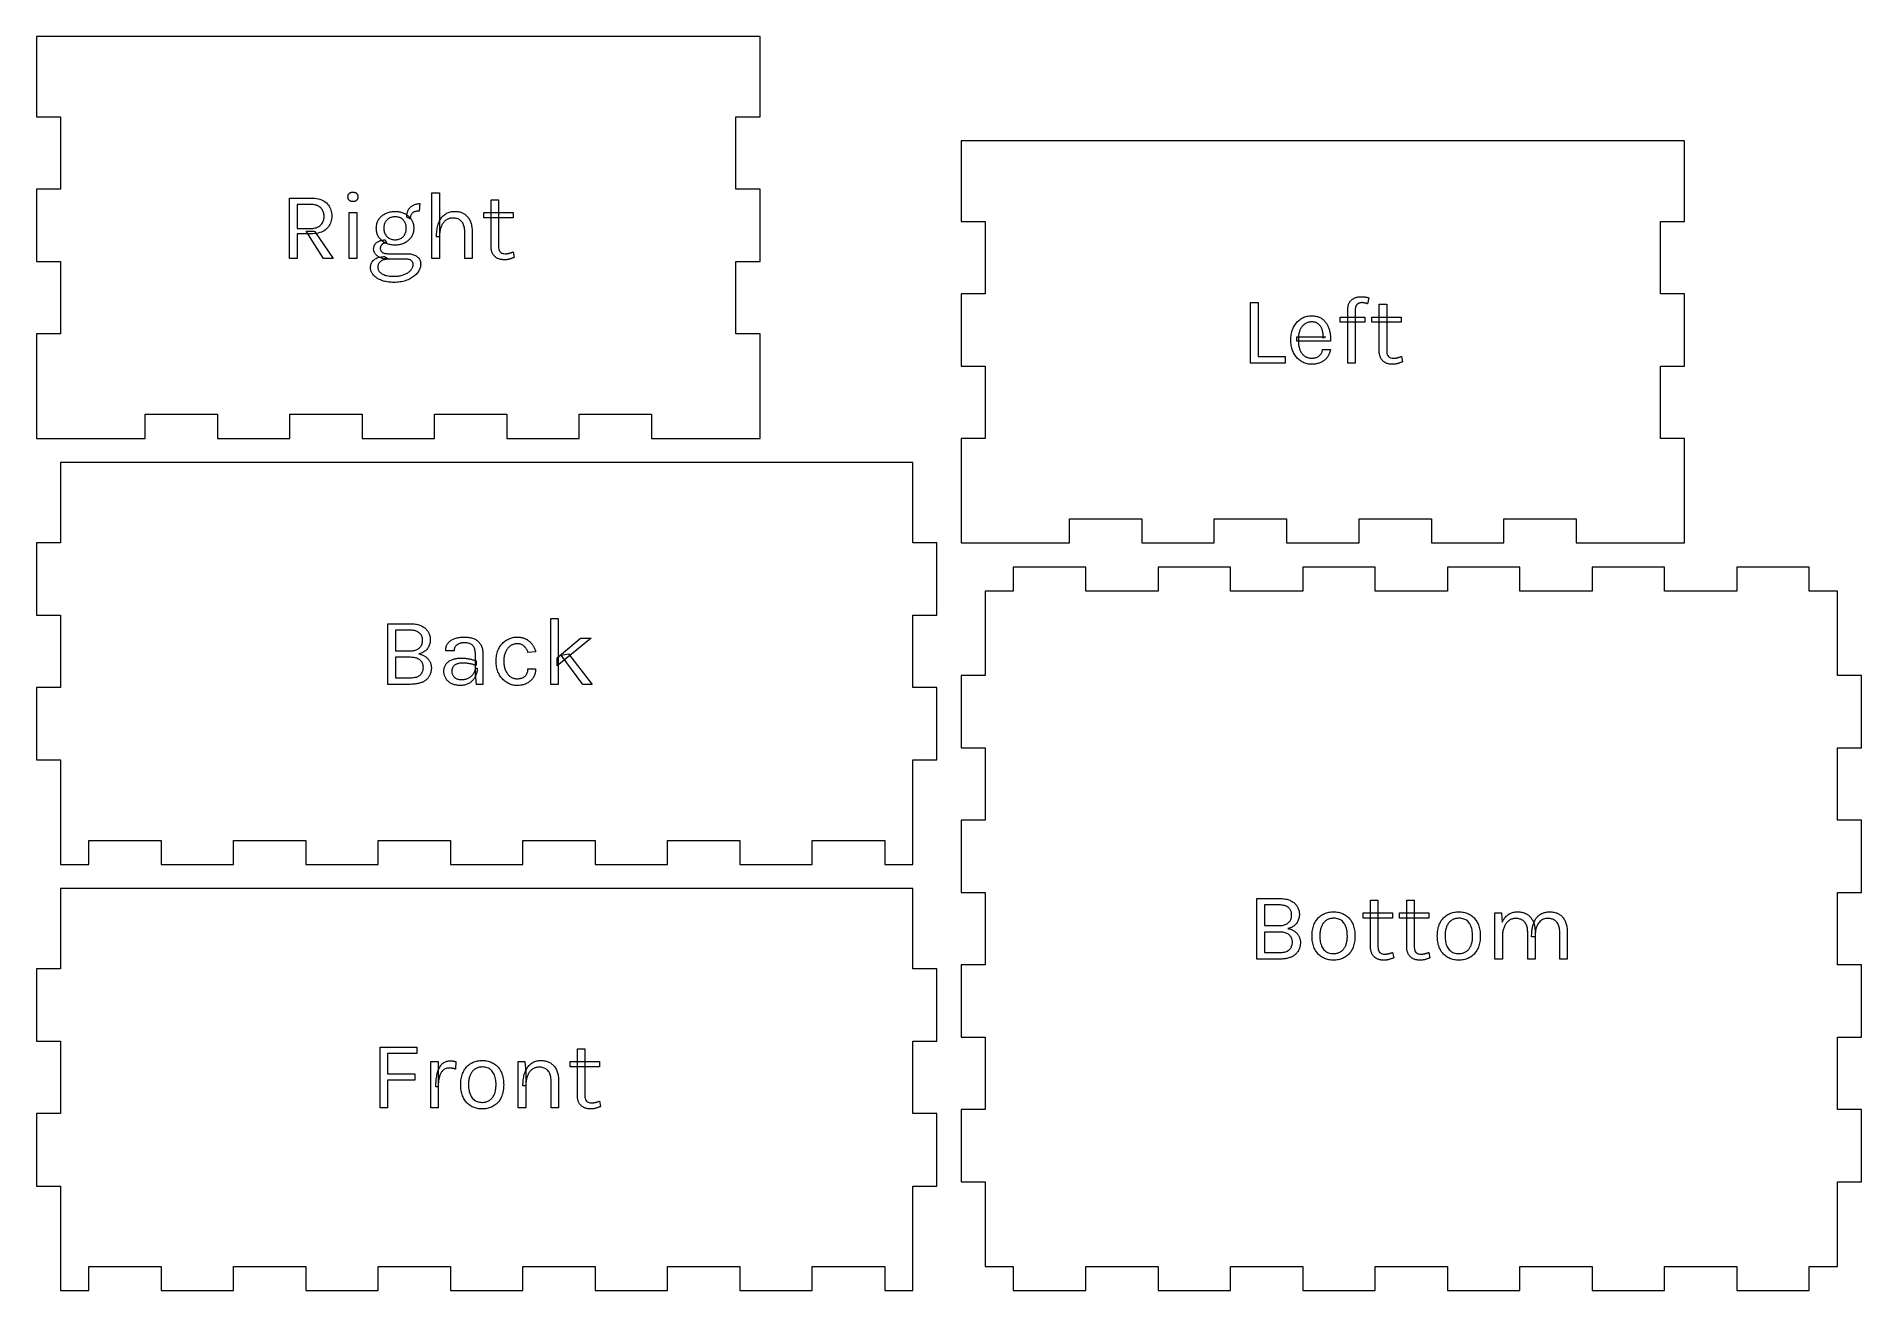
# Model space of a CAD drawing. Extents: x 3 to 230, y 3 to 159.
import ezdxf

# ---------------------------------------------------------------- set-up
doc = ezdxf.new("R2010")
doc.units = 0
doc.layers.get('0').update_dxf_attribs({"lineweight": 0})

msp = doc.modelspace()

# ---------------------------------------------------------------- linework, layer by layer
for p, q in [((6, 159), (3, 159)), ((3, 159), (3, 149)), ((90, 159), (6, 159)), ((93, 159), (90, 159)), ((93, 149), (93, 159)), ((3, 149), (6, 149)), ((6, 149), (6, 140)), ((90, 140), (90, 149)), ((90, 149), (93, 149)), ((121, 146), (118, 146)), ((118, 146), (118, 136)), ((205, 146), (121, 146)), ((208, 146), (205, 146)), ((208, 136), (208, 146)), ((6, 140), (3, 140)), ((3, 140), (3, 131)), ((34.485, 131.366), (34.485, 138.902)), ((34.485, 138.902), (37.113, 138.902)), ((37.113, 138.902), (37.365, 138.896)), ((37.365, 138.896), (37.604, 138.877)), ((37.604, 138.877), (37.831, 138.847)), ((37.831, 138.847), (38.045, 138.804)), ((38.045, 138.804), (38.246, 138.748)), ((38.246, 138.748), (38.435, 138.681)), ((38.435, 138.681), (38.612, 138.601)), ((38.612, 138.601), (38.776, 138.508)), ((38.776, 138.508), (38.927, 138.404)), ((41.739, 139.058), (41.741, 139.11)), ((41.741, 139.005), (41.739, 139.058)), ((41.739, 139.058), (41.739, 139.058)), ((41.741, 139.11), (41.746, 139.159)), ((41.746, 138.954), (41.741, 139.005)), ((41.746, 139.159), (41.754, 139.207)), ((41.754, 138.905), (41.746, 138.954)), ((41.754, 139.207), (41.766, 139.252)), ((41.766, 138.859), (41.754, 138.905)), ((41.766, 139.252), (41.781, 139.295)), ((41.781, 138.814), (41.766, 138.859)), ((41.781, 139.295), (41.799, 139.336)), ((41.799, 138.772), (41.781, 138.814)), ((41.799, 139.336), (41.821, 139.375)), ((41.821, 138.731), (41.799, 138.772)), ((41.821, 139.375), (41.847, 139.411)), ((41.847, 138.693), (41.821, 138.731)), ((41.847, 139.411), (41.875, 139.446)), ((41.875, 138.657), (41.847, 138.693)), ((41.875, 139.446), (41.907, 139.478)), ((41.907, 138.623), (41.875, 138.657)), ((41.907, 139.478), (41.942, 139.508)), ((41.942, 138.592), (41.907, 138.623)), ((41.942, 139.508), (41.979, 139.534)), ((41.979, 138.564), (41.942, 138.592)), ((41.979, 139.534), (42.019, 139.558)), ((42.019, 138.539), (41.979, 138.564)), ((42.019, 139.558), (42.061, 139.578)), ((42.061, 138.517), (42.019, 138.539)), ((42.061, 139.578), (42.105, 139.595)), ((42.105, 138.499), (42.061, 138.517)), ((42.105, 139.595), (42.152, 139.609)), ((42.152, 138.484), (42.105, 138.499)), ((42.152, 139.609), (42.201, 139.62)), ((42.201, 138.473), (42.152, 138.484)), ((42.201, 139.62), (42.253, 139.628)), ((42.253, 138.465), (42.201, 138.473)), ((42.253, 139.628), (42.307, 139.632)), ((42.307, 139.632), (42.363, 139.634)), ((42.363, 139.634), (42.363, 139.634)), ((42.363, 139.634), (42.419, 139.632)), ((42.419, 139.632), (42.473, 139.628)), ((42.473, 139.628), (42.525, 139.62)), ((42.525, 138.473), (42.473, 138.465)), ((42.525, 139.62), (42.574, 139.609)), ((42.574, 138.484), (42.525, 138.473)), ((42.574, 139.609), (42.621, 139.595)), ((42.621, 138.499), (42.574, 138.484)), ((42.621, 139.595), (42.665, 139.578)), ((42.665, 138.517), (42.621, 138.499)), ((42.665, 139.578), (42.707, 139.558)), ((42.707, 138.539), (42.665, 138.517)), ((42.707, 139.558), (42.747, 139.534)), ((42.747, 138.564), (42.707, 138.539)), ((42.747, 139.534), (42.784, 139.508)), ((42.784, 138.592), (42.747, 138.564)), ((42.784, 139.508), (42.819, 139.478)), ((42.819, 138.623), (42.784, 138.592)), ((42.819, 139.478), (42.851, 139.446)), ((42.851, 138.657), (42.819, 138.623)), ((42.851, 139.446), (42.879, 139.411)), ((42.879, 138.693), (42.851, 138.657)), ((42.879, 139.411), (42.905, 139.375)), ((42.905, 138.731), (42.879, 138.693)), ((42.905, 139.375), (42.927, 139.336)), ((42.927, 138.772), (42.905, 138.731)), ((42.927, 139.336), (42.945, 139.295)), ((42.945, 138.814), (42.927, 138.772)), ((42.945, 139.295), (42.96, 139.252)), ((42.96, 138.859), (42.945, 138.814)), ((42.96, 139.252), (42.972, 139.207)), ((42.972, 138.905), (42.96, 138.859)), ((42.972, 139.207), (42.98, 139.159)), ((42.98, 138.954), (42.972, 138.905)), ((42.98, 139.159), (42.985, 139.11)), ((42.985, 139.005), (42.98, 138.954)), ((42.985, 139.11), (42.987, 139.058)), ((42.987, 139.058), (42.985, 139.005)), ((42.987, 139.058), (42.987, 139.058)), ((52.185, 131.366), (52.185, 139.55)), ((52.185, 139.55), (53.121, 139.55)), ((53.121, 139.55), (53.121, 131.366)), ((59.547, 132.842), (59.547, 138.698)), ((59.547, 138.698), (60.471, 138.698)), ((60.471, 138.698), (60.471, 132.866)), ((93, 140), (90, 140)), ((93, 131), (93, 140)), ((35.421, 138.098), (35.421, 135.11)), ((37.113, 138.098), (35.421, 138.098)), ((35.421, 138.098), (35.421, 138.098)), ((37.271, 138.094), (37.113, 138.098)), ((37.113, 138.098), (37.113, 138.098)), ((37.422, 138.082), (37.271, 138.094)), ((37.564, 138.062), (37.422, 138.082)), ((37.699, 138.034), (37.564, 138.062)), ((37.826, 137.998), (37.699, 138.034)), ((37.946, 137.953), (37.826, 137.998)), ((38.057, 137.901), (37.946, 137.953)), ((38.161, 137.841), (38.057, 137.901)), ((38.258, 137.772), (38.161, 137.841)), ((38.346, 137.696), (38.258, 137.772)), ((38.426, 137.613), (38.346, 137.696)), ((38.498, 137.524), (38.426, 137.613)), ((38.562, 137.429), (38.498, 137.524)), ((38.617, 137.329), (38.562, 137.429)), ((38.663, 137.224), (38.617, 137.329)), ((38.701, 137.112), (38.663, 137.224)), ((38.698, 136.117), (38.729, 136.233)), ((38.731, 136.995), (38.701, 137.112)), ((38.729, 136.233), (38.751, 136.354)), ((38.752, 136.872), (38.731, 136.995)), ((38.751, 136.354), (38.765, 136.479)), ((38.765, 136.744), (38.752, 136.872)), ((38.769, 136.61), (38.765, 136.744)), ((38.765, 136.479), (38.769, 136.61)), ((38.769, 136.61), (38.769, 136.61)), ((38.927, 138.404), (39.066, 138.287)), ((39.066, 138.287), (39.192, 138.16)), ((39.192, 138.16), (39.305, 138.026)), ((39.305, 138.026), (39.404, 137.883)), ((39.404, 137.883), (39.49, 137.733)), ((39.49, 137.733), (39.563, 137.575)), ((39.563, 137.575), (39.623, 137.41)), ((39.623, 137.41), (39.669, 137.236)), ((39.669, 137.236), (39.702, 137.055)), ((39.702, 136.289), (39.669, 136.11)), ((39.702, 137.055), (39.722, 136.867)), ((39.722, 136.476), (39.702, 136.289)), ((39.722, 136.867), (39.729, 136.67)), ((39.729, 136.67), (39.722, 136.476)), ((39.729, 136.67), (39.729, 136.67)), ((41.895, 131.366), (41.895, 137.114)), ((41.895, 137.114), (42.831, 137.114)), ((42.307, 138.46), (42.253, 138.465)), ((42.363, 138.458), (42.307, 138.46)), ((42.419, 138.46), (42.363, 138.458)), ((42.363, 138.458), (42.363, 138.458)), ((42.363, 138.458), (42.363, 138.458)), ((42.473, 138.465), (42.419, 138.46)), ((42.831, 137.114), (42.831, 131.366)), ((45.517, 136.154), (45.576, 136.25)), ((45.576, 136.25), (45.64, 136.343)), ((45.64, 136.343), (45.708, 136.431)), ((45.708, 136.431), (45.781, 136.515)), ((45.781, 136.515), (45.859, 136.595)), ((45.859, 136.595), (45.941, 136.671)), ((45.941, 136.671), (46.027, 136.742)), ((46.027, 136.742), (46.117, 136.809)), ((46.117, 136.809), (46.212, 136.872)), ((46.212, 136.872), (46.312, 136.931)), ((46.312, 136.931), (46.416, 136.985)), ((46.416, 136.985), (46.523, 137.035)), ((46.523, 137.035), (46.634, 137.079)), ((46.656, 136.244), (46.578, 136.169)), ((46.634, 137.079), (46.746, 137.118)), ((46.739, 136.31), (46.656, 136.244)), ((46.828, 136.369), (46.739, 136.31)), ((46.746, 137.118), (46.861, 137.152)), ((46.923, 136.421), (46.828, 136.369)), ((46.861, 137.152), (46.979, 137.181)), ((47.023, 136.464), (46.923, 136.421)), ((46.979, 137.181), (47.1, 137.204)), ((47.128, 136.499), (47.023, 136.464)), ((47.1, 137.204), (47.223, 137.223)), ((47.24, 136.527), (47.128, 136.499)), ((47.223, 137.223), (47.348, 137.236)), ((47.357, 136.546), (47.24, 136.527)), ((47.348, 137.236), (47.476, 137.243)), ((47.479, 136.558), (47.357, 136.546)), ((47.476, 137.243), (47.607, 137.246)), ((47.607, 136.562), (47.479, 136.558)), ((47.607, 137.246), (47.607, 137.246)), ((47.607, 137.246), (47.734, 137.243)), ((47.736, 136.558), (47.607, 136.562)), ((47.607, 136.562), (47.607, 136.562)), ((47.734, 137.243), (47.859, 137.236)), ((47.859, 136.546), (47.736, 136.558)), ((47.859, 137.236), (47.982, 137.223)), ((47.977, 136.527), (47.859, 136.546)), ((48.088, 136.499), (47.977, 136.527)), ((47.982, 137.223), (48.102, 137.204)), ((48.194, 136.464), (48.088, 136.499)), ((48.102, 137.204), (48.22, 137.181)), ((48.293, 136.421), (48.194, 136.464)), ((48.22, 137.181), (48.335, 137.152)), ((48.387, 136.369), (48.293, 136.421)), ((48.335, 137.152), (48.448, 137.118)), ((48.475, 136.31), (48.387, 136.369)), ((48.448, 137.118), (48.559, 137.079)), ((48.557, 136.244), (48.475, 136.31)), ((48.633, 136.169), (48.557, 136.244)), ((48.559, 137.079), (48.668, 137.035)), ((48.668, 137.035), (48.774, 136.985)), ((48.774, 136.985), (48.877, 136.931)), ((48.877, 136.931), (48.975, 136.872)), ((48.975, 136.872), (49.07, 136.809)), ((49.047, 136.514), (49.049, 136.614)), ((49.491, 136.334), (49.047, 136.514)), ((49.049, 136.614), (49.055, 136.711)), ((49.055, 136.711), (49.065, 136.805)), ((49.065, 136.805), (49.079, 136.898)), ((49.07, 136.809), (49.16, 136.742)), ((49.079, 136.898), (49.096, 136.987)), ((49.096, 136.987), (49.118, 137.075)), ((49.118, 137.075), (49.144, 137.159)), ((49.144, 137.159), (49.174, 137.242)), ((49.16, 136.742), (49.246, 136.671)), ((49.174, 137.242), (49.207, 137.322)), ((49.207, 137.322), (49.245, 137.399)), ((49.245, 137.399), (49.286, 137.474)), ((49.246, 136.671), (49.327, 136.595)), ((49.286, 137.474), (49.331, 137.545)), ((49.327, 136.595), (49.405, 136.515)), ((49.331, 137.545), (49.379, 137.612)), ((49.379, 137.612), (49.43, 137.677)), ((49.405, 136.515), (49.478, 136.431)), ((49.43, 137.677), (49.485, 137.738)), ((49.478, 136.431), (49.546, 136.343)), ((49.485, 137.738), (49.543, 137.796)), ((49.494, 136.429), (49.491, 136.334)), ((49.491, 136.334), (49.491, 136.334)), ((49.491, 136.334), (49.491, 136.334)), ((49.503, 136.518), (49.494, 136.429)), ((49.517, 136.603), (49.503, 136.518)), ((49.537, 136.682), (49.517, 136.603)), ((49.563, 136.756), (49.537, 136.682)), ((49.543, 137.796), (49.605, 137.85)), ((49.546, 136.343), (49.611, 136.25)), ((49.595, 136.825), (49.563, 136.756)), ((49.632, 136.889), (49.595, 136.825)), ((49.605, 137.85), (49.669, 137.901)), ((49.611, 136.25), (49.67, 136.154)), ((49.675, 136.948), (49.632, 136.889)), ((49.669, 137.901), (49.737, 137.949)), ((49.724, 137.002), (49.675, 136.948)), ((49.779, 137.051), (49.724, 137.002)), ((49.737, 137.949), (49.809, 137.993)), ((49.839, 137.095), (49.779, 137.051)), ((49.809, 137.993), (49.884, 138.033)), ((49.904, 137.134), (49.839, 137.095)), ((49.884, 138.033), (49.961, 138.07)), ((49.974, 137.169), (49.904, 137.134)), ((49.961, 138.07), (50.041, 138.102)), ((50.05, 137.199), (49.974, 137.169)), ((50.041, 138.102), (50.124, 138.129)), ((50.13, 137.224), (50.05, 137.199)), ((50.124, 138.129), (50.209, 138.153)), ((50.215, 137.245), (50.13, 137.224)), ((50.209, 138.153), (50.298, 138.172)), ((50.306, 137.261), (50.215, 137.245)), ((50.298, 138.172), (50.389, 138.187)), ((50.401, 137.273), (50.306, 137.261)), ((50.389, 138.187), (50.483, 138.197)), ((50.502, 137.28), (50.401, 137.273)), ((50.483, 138.197), (50.58, 138.204)), ((50.607, 137.282), (50.502, 137.28)), ((50.58, 138.204), (50.679, 138.206)), ((50.679, 138.206), (50.607, 137.282)), ((50.679, 138.206), (50.679, 138.206)), ((53.205, 136.183), (53.275, 136.301)), ((53.275, 136.301), (53.35, 136.413)), ((53.35, 136.413), (53.429, 136.518)), ((53.429, 136.518), (53.514, 136.616)), ((53.514, 136.616), (53.603, 136.708)), ((53.603, 136.708), (53.697, 136.793)), ((53.697, 136.793), (53.796, 136.871)), ((53.796, 136.871), (53.9, 136.942)), ((53.9, 136.942), (54.008, 137.006)), ((54.064, 136.238), (53.984, 136.19)), ((54.008, 137.006), (54.12, 137.062)), ((54.146, 136.28), (54.064, 136.238)), ((54.12, 137.062), (54.237, 137.111)), ((54.231, 136.316), (54.146, 136.28)), ((54.319, 136.347), (54.231, 136.316)), ((54.237, 137.111), (54.358, 137.152)), ((54.41, 136.373), (54.319, 136.347)), ((54.358, 137.152), (54.483, 137.186)), ((54.504, 136.393), (54.41, 136.373)), ((54.483, 137.186), (54.613, 137.212)), ((54.6, 136.407), (54.504, 136.393)), ((54.699, 136.415), (54.6, 136.407)), ((54.613, 137.212), (54.747, 137.231)), ((54.801, 136.418), (54.699, 136.415)), ((54.747, 137.231), (54.886, 137.242)), ((54.934, 136.414), (54.801, 136.418)), ((54.801, 136.418), (54.801, 136.418)), ((54.886, 137.242), (55.029, 137.246)), ((55.061, 136.401), (54.934, 136.414)), ((55.029, 137.246), (55.029, 137.246)), ((55.029, 137.246), (55.163, 137.243)), ((55.182, 136.379), (55.061, 136.401)), ((55.163, 137.243), (55.292, 137.234)), ((55.298, 136.349), (55.182, 136.379)), ((55.292, 137.234), (55.418, 137.219)), ((55.408, 136.311), (55.298, 136.349)), ((55.512, 136.264), (55.408, 136.311)), ((55.418, 137.219), (55.54, 137.198)), ((55.611, 136.208), (55.512, 136.264)), ((55.54, 137.198), (55.658, 137.17)), ((55.703, 136.143), (55.611, 136.208)), ((55.658, 137.17), (55.772, 137.137)), ((55.772, 137.137), (55.883, 137.098)), ((55.883, 137.098), (55.989, 137.052)), ((55.989, 137.052), (56.091, 137.001)), ((56.091, 137.001), (56.19, 136.943)), ((56.19, 136.943), (56.284, 136.88)), ((56.284, 136.88), (56.374, 136.811)), ((56.374, 136.811), (56.46, 136.738)), ((56.46, 136.738), (56.54, 136.659)), ((56.54, 136.659), (56.617, 136.575)), ((56.617, 136.575), (56.689, 136.485)), ((56.689, 136.485), (56.756, 136.391)), ((56.756, 136.391), (56.819, 136.291)), ((56.819, 136.291), (56.877, 136.186)), ((58.623, 136.454), (58.623, 137.102)), ((58.623, 137.102), (62.283, 137.102)), ((62.283, 136.454), (58.623, 136.454)), ((62.283, 137.102), (62.283, 136.454)), ((62.283, 136.454), (62.283, 136.454)), ((35.421, 135.11), (37.041, 135.11)), ((37.113, 134.45), (35.421, 134.45)), ((35.421, 134.45), (35.421, 131.366)), ((38.709, 131.366), (36.549, 134.786)), ((36.549, 134.786), (37.569, 134.786)), ((37.041, 135.11), (37.206, 135.114)), ((37.365, 134.456), (37.113, 134.45)), ((37.113, 134.45), (37.113, 134.45)), ((37.206, 135.114), (37.363, 135.127)), ((37.363, 135.127), (37.512, 135.148)), ((37.604, 134.475), (37.365, 134.456)), ((37.512, 135.148), (37.653, 135.177)), ((37.569, 134.786), (39.921, 131.366)), ((37.831, 134.505), (37.604, 134.475)), ((37.653, 135.177), (37.786, 135.214)), ((37.786, 135.214), (37.91, 135.26)), ((38.045, 134.548), (37.831, 134.505)), ((37.91, 135.26), (38.027, 135.314)), ((38.027, 135.314), (38.135, 135.377)), ((38.246, 134.604), (38.045, 134.548)), ((38.135, 135.377), (38.236, 135.448)), ((38.236, 135.448), (38.328, 135.527)), ((38.435, 134.671), (38.246, 134.604)), ((38.328, 135.527), (38.412, 135.613)), ((38.412, 135.613), (38.487, 135.704)), ((38.612, 134.751), (38.435, 134.671)), ((38.487, 135.704), (38.553, 135.8)), ((38.553, 135.8), (38.61, 135.9)), ((38.61, 135.9), (38.659, 136.006)), ((38.776, 134.844), (38.612, 134.751)), ((38.659, 136.006), (38.698, 136.117)), ((38.927, 134.948), (38.776, 134.844)), ((39.066, 135.065), (38.927, 134.948)), ((39.192, 135.192), (39.066, 135.065)), ((39.305, 135.326), (39.192, 135.192)), ((39.404, 135.468), (39.305, 135.326)), ((39.49, 135.617), (39.404, 135.468)), ((39.563, 135.774), (39.49, 135.617)), ((39.623, 135.938), (39.563, 135.774)), ((39.669, 136.11), (39.623, 135.938)), ((45.267, 135.146), (45.27, 135.27)), ((45.27, 135.023), (45.267, 135.146)), ((45.267, 135.146), (45.267, 135.146)), ((45.27, 135.27), (45.279, 135.392)), ((45.279, 134.902), (45.27, 135.023)), ((45.279, 135.392), (45.295, 135.51)), ((45.295, 134.785), (45.279, 134.902)), ((45.295, 135.51), (45.316, 135.625)), ((45.316, 134.671), (45.295, 134.785)), ((45.316, 135.625), (45.344, 135.737)), ((45.344, 134.559), (45.316, 134.671)), ((45.344, 135.737), (45.378, 135.846)), ((45.378, 134.451), (45.344, 134.559)), ((45.378, 135.846), (45.418, 135.952)), ((45.418, 134.346), (45.378, 134.451)), ((45.418, 135.952), (45.465, 136.054)), ((45.465, 134.244), (45.418, 134.346)), ((45.465, 136.054), (45.517, 136.154)), ((45.517, 134.144), (45.465, 134.244)), ((45.576, 134.048), (45.517, 134.144)), ((45.64, 133.955), (45.576, 134.048)), ((45.708, 133.867), (45.64, 133.955)), ((46.207, 135.27), (46.203, 135.146)), ((46.203, 135.146), (46.203, 135.146)), ((46.203, 135.146), (46.207, 135.026)), ((46.218, 135.389), (46.207, 135.27)), ((46.207, 135.026), (46.218, 134.909)), ((46.237, 135.503), (46.218, 135.389)), ((46.218, 134.909), (46.237, 134.797)), ((46.263, 135.612), (46.237, 135.503)), ((46.237, 134.797), (46.263, 134.689)), ((46.297, 135.717), (46.263, 135.612)), ((46.263, 134.689), (46.297, 134.585)), ((46.338, 135.817), (46.297, 135.717)), ((46.297, 134.585), (46.338, 134.485)), ((46.387, 135.912), (46.338, 135.817)), ((46.338, 134.485), (46.387, 134.389)), ((46.443, 136.002), (46.387, 135.912)), ((46.387, 134.389), (46.443, 134.297)), ((46.507, 136.088), (46.443, 136.002)), ((46.443, 134.297), (46.507, 134.21)), ((46.578, 136.169), (46.507, 136.088)), ((46.507, 134.21), (46.578, 134.126)), ((46.578, 134.126), (46.656, 134.048)), ((46.656, 134.048), (46.739, 133.979)), ((46.739, 133.979), (46.828, 133.918)), ((48.387, 133.918), (48.475, 133.979)), ((48.475, 133.979), (48.557, 134.048)), ((48.557, 134.048), (48.633, 134.126)), ((48.703, 136.088), (48.633, 136.169)), ((48.633, 134.126), (48.703, 134.21)), ((48.765, 136.002), (48.703, 136.088)), ((48.703, 134.21), (48.765, 134.297)), ((48.82, 135.912), (48.765, 136.002)), ((48.765, 134.297), (48.82, 134.389)), ((48.867, 135.817), (48.82, 135.912)), ((48.82, 134.389), (48.867, 134.485)), ((48.907, 135.717), (48.867, 135.817)), ((48.867, 134.485), (48.907, 134.585)), ((48.94, 135.612), (48.907, 135.717)), ((48.907, 134.585), (48.94, 134.689)), ((48.966, 135.503), (48.94, 135.612)), ((48.94, 134.689), (48.966, 134.797)), ((48.984, 135.389), (48.966, 135.503)), ((48.966, 134.797), (48.984, 134.909)), ((48.995, 135.27), (48.984, 135.389)), ((48.984, 134.909), (48.995, 135.026)), ((48.999, 135.146), (48.995, 135.27)), ((48.995, 135.026), (48.999, 135.146)), ((48.999, 135.146), (48.999, 135.146)), ((49.546, 133.955), (49.478, 133.867)), ((49.611, 134.048), (49.546, 133.955)), ((49.67, 134.144), (49.611, 134.048)), ((49.67, 136.154), (49.723, 136.054)), ((49.723, 134.244), (49.67, 134.144)), ((49.723, 136.054), (49.77, 135.952)), ((49.77, 134.346), (49.723, 134.244)), ((49.77, 135.952), (49.811, 135.846)), ((49.811, 134.451), (49.77, 134.346)), ((49.811, 135.846), (49.845, 135.737)), ((49.845, 134.559), (49.811, 134.451)), ((49.845, 135.737), (49.873, 135.625)), ((49.873, 134.671), (49.845, 134.559)), ((49.873, 135.625), (49.895, 135.51)), ((49.895, 134.785), (49.873, 134.671)), ((49.895, 135.51), (49.911, 135.392)), ((49.911, 134.902), (49.895, 134.785)), ((49.911, 135.392), (49.92, 135.27)), ((49.92, 135.023), (49.911, 134.902)), ((49.92, 135.27), (49.923, 135.146)), ((49.923, 135.146), (49.92, 135.023)), ((49.923, 135.146), (49.923, 135.146)), ((52.761, 134.078), (52.764, 134.275)), ((53.121, 134.078), (52.761, 134.078)), ((52.764, 134.275), (52.772, 134.467)), ((52.772, 134.467), (52.785, 134.653)), ((52.785, 134.653), (52.803, 134.833)), ((52.803, 134.833), (52.827, 135.006)), ((52.827, 135.006), (52.856, 135.175)), ((52.856, 135.175), (52.89, 135.337)), ((52.89, 135.337), (52.93, 135.493)), ((52.93, 135.493), (52.975, 135.643)), ((52.975, 135.643), (53.025, 135.788)), ((53.025, 135.788), (53.08, 135.926)), ((53.08, 135.926), (53.14, 136.058)), ((53.123, 134.221), (53.121, 134.078)), ((53.121, 134.078), (53.121, 134.078)), ((53.129, 134.36), (53.123, 134.221)), ((53.139, 134.496), (53.129, 134.36)), ((53.154, 134.627), (53.139, 134.496)), ((53.14, 136.058), (53.205, 136.183)), ((53.172, 134.754), (53.154, 134.627)), ((53.194, 134.877), (53.172, 134.754)), ((53.221, 134.996), (53.194, 134.877)), ((53.252, 135.111), (53.221, 134.996)), ((53.286, 135.222), (53.252, 135.111)), ((53.325, 135.329), (53.286, 135.222)), ((53.368, 135.432), (53.325, 135.329)), ((53.414, 135.529), (53.368, 135.432)), ((53.463, 135.622), (53.414, 135.529)), ((53.516, 135.71), (53.463, 135.622)), ((53.572, 135.793), (53.516, 135.71)), ((53.632, 135.872), (53.572, 135.793)), ((53.696, 135.945), (53.632, 135.872)), ((53.763, 136.013), (53.696, 135.945)), ((53.833, 136.077), (53.763, 136.013)), ((53.907, 136.136), (53.833, 136.077)), ((53.984, 136.19), (53.907, 136.136)), ((55.791, 136.071), (55.703, 136.143)), ((55.872, 135.989), (55.791, 136.071)), ((55.947, 135.899), (55.872, 135.989)), ((56.013, 135.802), (55.947, 135.899)), ((56.072, 135.696), (56.013, 135.802)), ((56.124, 135.583), (56.072, 135.696)), ((56.167, 135.462), (56.124, 135.583)), ((56.202, 135.333), (56.167, 135.462)), ((56.23, 135.196), (56.202, 135.333)), ((56.249, 135.051), (56.23, 135.196)), ((56.261, 134.898), (56.249, 135.051)), ((56.265, 134.738), (56.261, 134.898)), ((56.265, 131.366), (56.265, 134.738)), ((56.877, 136.186), (56.931, 136.076)), ((56.931, 136.076), (56.98, 135.961)), ((56.98, 135.961), (57.024, 135.842)), ((57.024, 135.842), (57.063, 135.719)), ((57.063, 135.719), (57.096, 135.591)), ((57.096, 135.591), (57.124, 135.459)), ((57.124, 135.459), (57.148, 135.324)), ((57.148, 135.324), (57.166, 135.184)), ((57.166, 135.184), (57.179, 135.039)), ((57.179, 135.039), (57.186, 134.891)), ((57.186, 134.891), (57.189, 134.738)), ((57.189, 134.738), (57.189, 134.738)), ((57.189, 134.738), (57.189, 131.366)), ((118, 136), (121, 136)), ((121, 136), (121, 127)), ((205, 127), (205, 136)), ((205, 136), (208, 136)), ((44.931, 132.566), (44.933, 132.637)), ((44.933, 132.498), (44.931, 132.566)), ((44.931, 132.566), (44.931, 132.566)), ((44.933, 132.637), (44.939, 132.706)), ((44.94, 132.431), (44.933, 132.498)), ((44.939, 132.706), (44.949, 132.772)), ((44.952, 132.366), (44.94, 132.431)), ((44.949, 132.772), (44.964, 132.837)), ((44.967, 132.301), (44.952, 132.366)), ((44.964, 132.837), (44.982, 132.899)), ((44.988, 132.238), (44.967, 132.301)), ((44.982, 132.899), (45.004, 132.959)), ((45.013, 132.175), (44.988, 132.238)), ((45.004, 132.959), (45.031, 133.017)), ((45.043, 132.114), (45.013, 132.175)), ((45.031, 133.017), (45.062, 133.073)), ((45.077, 132.053), (45.043, 132.114)), ((45.062, 133.073), (45.096, 133.127)), ((45.116, 131.994), (45.077, 132.053)), ((45.096, 133.127), (45.135, 133.178)), ((45.159, 131.936), (45.116, 131.994)), ((45.135, 133.178), (45.177, 133.227)), ((45.207, 131.88), (45.159, 131.936)), ((45.177, 133.227), (45.222, 133.274)), ((45.258, 131.825), (45.207, 131.88)), ((45.222, 133.274), (45.268, 133.318)), ((45.313, 131.773), (45.258, 131.825)), ((45.268, 133.318), (45.318, 133.36)), ((45.373, 131.723), (45.313, 131.773)), ((45.318, 133.36), (45.37, 133.4)), ((45.37, 133.4), (45.424, 133.437)), ((45.436, 131.676), (45.373, 131.723)), ((45.424, 133.437), (45.481, 133.472)), ((45.503, 131.63), (45.436, 131.676)), ((45.481, 133.472), (45.54, 133.504)), ((45.54, 133.504), (45.602, 133.534)), ((45.602, 133.534), (45.666, 133.562)), ((45.666, 133.562), (45.732, 133.587)), ((45.781, 133.782), (45.708, 133.867)), ((45.732, 133.587), (45.799, 133.61)), ((45.76, 132.673), (45.759, 132.626)), ((45.759, 132.626), (45.759, 132.626)), ((45.759, 132.626), (45.761, 132.572)), ((45.764, 132.719), (45.76, 132.673)), ((45.761, 132.572), (45.768, 132.519)), ((45.77, 132.763), (45.764, 132.719)), ((45.768, 132.519), (45.78, 132.469)), ((45.779, 132.805), (45.77, 132.763)), ((45.79, 132.846), (45.779, 132.805)), ((45.78, 132.469), (45.795, 132.42)), ((45.859, 133.702), (45.781, 133.782)), ((45.803, 132.885), (45.79, 132.846)), ((45.795, 132.42), (45.816, 132.373)), ((45.799, 133.61), (45.867, 133.629)), ((45.819, 132.922), (45.803, 132.885)), ((45.816, 132.373), (45.841, 132.327)), ((45.838, 132.958), (45.819, 132.922)), ((45.859, 132.992), (45.838, 132.958)), ((45.841, 132.327), (45.871, 132.284)), ((45.941, 133.626), (45.859, 133.702)), ((45.882, 133.025), (45.859, 132.992)), ((45.867, 133.629), (45.936, 133.646)), ((45.871, 132.284), (45.905, 132.242)), ((45.907, 133.056), (45.882, 133.025)), ((45.905, 132.242), (45.944, 132.202)), ((45.934, 133.085), (45.907, 133.056)), ((45.961, 133.113), (45.934, 133.085)), ((45.936, 133.646), (46.006, 133.661)), ((46.027, 133.555), (45.941, 133.626)), ((45.944, 132.202), (45.987, 132.164)), ((45.99, 133.14), (45.961, 133.113)), ((45.987, 132.164), (46.036, 132.129)), ((46.02, 133.165), (45.99, 133.14)), ((46.006, 133.661), (46.077, 133.673)), ((46.051, 133.188), (46.02, 133.165)), ((46.117, 133.487), (46.027, 133.555)), ((46.036, 132.129), (46.093, 132.097)), ((46.084, 133.209), (46.051, 133.188)), ((46.077, 133.673), (46.149, 133.682)), ((46.117, 133.229), (46.084, 133.209)), ((46.093, 132.097), (46.157, 132.069)), ((46.212, 133.424), (46.117, 133.487)), ((46.152, 133.248), (46.117, 133.229)), ((46.149, 133.682), (46.222, 133.689)), ((46.188, 133.265), (46.152, 133.248)), ((46.157, 132.069), (46.229, 132.045)), ((46.225, 133.28), (46.188, 133.265)), ((46.312, 133.365), (46.212, 133.424)), ((46.222, 133.689), (46.296, 133.693)), ((46.261, 133.294), (46.225, 133.28)), ((46.229, 132.045), (46.308, 132.024)), ((46.298, 133.306), (46.261, 133.294)), ((46.296, 133.693), (46.371, 133.694)), ((46.334, 133.317), (46.298, 133.306)), ((46.308, 132.024), (46.395, 132.008)), ((46.416, 133.31), (46.312, 133.365)), ((46.37, 133.326), (46.334, 133.317)), ((46.407, 133.333), (46.37, 133.326)), ((46.371, 133.694), (46.371, 133.694)), ((46.371, 133.694), (46.551, 133.346)), ((46.395, 132.008), (46.488, 131.995)), ((46.443, 133.339), (46.407, 133.333)), ((46.523, 133.26), (46.416, 133.31)), ((46.479, 133.343), (46.443, 133.339)), ((46.515, 133.345), (46.479, 133.343)), ((46.488, 131.995), (46.59, 131.985)), ((46.551, 133.346), (46.515, 133.345)), ((46.634, 133.215), (46.523, 133.26)), ((46.59, 131.985), (46.699, 131.98)), ((46.746, 133.175), (46.634, 133.215)), ((46.699, 131.98), (46.815, 131.978)), ((46.861, 133.141), (46.746, 133.175)), ((46.815, 131.978), (46.815, 131.978)), ((46.815, 131.978), (49.047, 131.978)), ((46.828, 133.918), (46.923, 133.865)), ((46.979, 133.112), (46.861, 133.141)), ((46.923, 133.865), (47.023, 133.82)), ((47.1, 133.088), (46.979, 133.112)), ((47.023, 133.82), (47.128, 133.783)), ((47.223, 133.07), (47.1, 133.088)), ((47.128, 133.783), (47.24, 133.755)), ((47.348, 133.057), (47.223, 133.07)), ((47.24, 133.755), (47.357, 133.734)), ((47.476, 133.049), (47.348, 133.057)), ((47.357, 133.734), (47.479, 133.722)), ((47.607, 133.046), (47.476, 133.049)), ((47.479, 133.722), (47.607, 133.718)), ((47.607, 133.718), (47.736, 133.722)), ((47.607, 133.718), (47.607, 133.718)), ((47.607, 133.718), (47.607, 133.718)), ((47.734, 133.049), (47.607, 133.046)), ((47.607, 133.046), (47.607, 133.046)), ((47.607, 133.046), (47.607, 133.046)), ((47.859, 133.057), (47.734, 133.049)), ((47.736, 133.722), (47.859, 133.734)), ((47.859, 133.734), (47.977, 133.755)), ((47.982, 133.07), (47.859, 133.057)), ((47.977, 133.755), (48.088, 133.783)), ((48.102, 133.088), (47.982, 133.07)), ((48.088, 133.783), (48.194, 133.82)), ((48.22, 133.112), (48.102, 133.088)), ((48.194, 133.82), (48.293, 133.865)), ((48.335, 133.141), (48.22, 133.112)), ((48.293, 133.865), (48.387, 133.918)), ((48.448, 133.175), (48.335, 133.141)), ((48.559, 133.215), (48.448, 133.175)), ((48.668, 133.26), (48.559, 133.215)), ((48.774, 133.31), (48.668, 133.26)), ((48.877, 133.365), (48.774, 133.31)), ((48.975, 133.424), (48.877, 133.365)), ((49.07, 133.487), (48.975, 133.424)), ((49.047, 131.978), (49.206, 131.975)), ((49.16, 133.555), (49.07, 133.487)), ((49.246, 133.626), (49.16, 133.555)), ((49.206, 131.975), (49.357, 131.964)), ((49.327, 133.702), (49.246, 133.626)), ((49.405, 133.782), (49.327, 133.702)), ((49.357, 131.964), (49.502, 131.947)), ((49.478, 133.867), (49.405, 133.782)), ((49.502, 131.947), (49.64, 131.923)), ((49.64, 131.923), (49.771, 131.893)), ((49.771, 131.893), (49.895, 131.855)), ((49.895, 131.855), (50.012, 131.81)), ((50.012, 131.81), (50.122, 131.759)), ((50.122, 131.759), (50.226, 131.701)), ((50.226, 131.701), (50.322, 131.636)), ((59.549, 132.736), (59.547, 132.842)), ((59.547, 132.842), (59.547, 132.842)), ((59.556, 132.633), (59.549, 132.736)), ((59.566, 132.534), (59.556, 132.633)), ((59.582, 132.439), (59.566, 132.534)), ((59.601, 132.347), (59.582, 132.439)), ((59.625, 132.259), (59.601, 132.347)), ((59.653, 132.174), (59.625, 132.259)), ((59.685, 132.093), (59.653, 132.174)), ((59.722, 132.016), (59.685, 132.093)), ((59.763, 131.942), (59.722, 132.016)), ((59.808, 131.872), (59.763, 131.942)), ((59.856, 131.805), (59.808, 131.872)), ((59.907, 131.742), (59.856, 131.805)), ((59.961, 131.683), (59.907, 131.742)), ((60.018, 131.627), (59.961, 131.683)), ((60.471, 132.866), (60.479, 132.697)), ((60.479, 132.697), (60.504, 132.546)), ((60.504, 132.546), (60.546, 132.413)), ((60.546, 132.413), (60.603, 132.298)), ((60.603, 132.298), (60.678, 132.2)), ((60.678, 132.2), (60.769, 132.12)), ((60.769, 132.12), (60.877, 132.058)), ((60.877, 132.058), (61.001, 132.014)), ((61.001, 132.014), (61.142, 131.987)), ((61.142, 131.987), (61.299, 131.978)), ((61.299, 131.978), (61.348, 131.979)), ((61.299, 131.978), (61.299, 131.978)), ((61.348, 131.979), (61.397, 131.98)), ((61.397, 131.98), (61.445, 131.983)), ((61.445, 131.983), (61.493, 131.987)), ((61.493, 131.987), (61.541, 131.992)), ((61.541, 131.992), (61.589, 131.997)), ((61.589, 131.997), (61.636, 132.004)), ((61.636, 132.004), (61.683, 132.013)), ((61.683, 132.013), (61.73, 132.022)), ((61.73, 132.022), (61.776, 132.032)), ((61.776, 132.032), (61.823, 132.043)), ((61.823, 132.043), (61.871, 132.056)), ((61.871, 132.056), (61.92, 132.069)), ((61.92, 132.069), (61.97, 132.084)), ((61.97, 132.084), (62.021, 132.1)), ((62.021, 132.1), (62.074, 132.116)), ((62.074, 132.116), (62.127, 132.134)), ((62.127, 132.134), (62.182, 132.153)), ((62.182, 132.153), (62.238, 132.173)), ((62.238, 132.173), (62.295, 132.194)), ((62.295, 132.194), (62.295, 132.194)), ((62.295, 132.194), (62.427, 131.522)), ((3, 131), (6, 131)), ((6, 131), (6, 122)), ((35.421, 131.366), (34.485, 131.366)), ((35.421, 131.366), (35.421, 131.366)), ((39.921, 131.366), (38.709, 131.366)), ((39.921, 131.366), (39.921, 131.366)), ((42.831, 131.366), (41.895, 131.366)), ((42.831, 131.366), (42.831, 131.366)), ((44.547, 130.25), (44.552, 130.38)), ((44.551, 130.15), (44.547, 130.25)), ((44.547, 130.25), (44.547, 130.25)), ((44.561, 130.052), (44.551, 130.15)), ((44.552, 130.38), (44.567, 130.504)), ((44.579, 129.955), (44.561, 130.052)), ((44.567, 130.504), (44.591, 130.621)), ((44.604, 129.861), (44.579, 129.955)), ((44.591, 130.621), (44.625, 130.732)), ((44.636, 129.768), (44.604, 129.861)), ((44.625, 130.732), (44.669, 130.837)), ((44.676, 129.677), (44.636, 129.768)), ((44.669, 130.837), (44.723, 130.936)), ((44.722, 129.587), (44.676, 129.677)), ((44.775, 129.499), (44.722, 129.587)), ((44.723, 130.936), (44.787, 131.028)), ((44.836, 129.413), (44.775, 129.499)), ((44.787, 131.028), (44.86, 131.114)), ((44.904, 129.329), (44.836, 129.413)), ((44.86, 131.114), (44.943, 131.194)), ((44.943, 131.194), (45.036, 131.267)), ((45.036, 131.267), (45.137, 131.334)), ((45.137, 131.334), (45.243, 131.393)), ((45.243, 131.393), (45.355, 131.446)), ((45.355, 131.446), (45.473, 131.492)), ((45.463, 130.378), (45.459, 130.286)), ((45.459, 130.286), (45.459, 130.286)), ((45.459, 130.286), (45.464, 130.194)), ((45.473, 130.465), (45.463, 130.378)), ((45.464, 130.194), (45.479, 130.105)), ((45.473, 131.492), (45.596, 131.53)), ((45.491, 130.549), (45.473, 130.465)), ((45.479, 130.105), (45.504, 130.018)), ((45.516, 130.629), (45.491, 130.549)), ((45.574, 131.587), (45.503, 131.63)), ((45.504, 130.018), (45.54, 129.935)), ((45.547, 130.704), (45.516, 130.629)), ((45.54, 129.935), (45.585, 129.854)), ((45.586, 130.776), (45.547, 130.704)), ((45.649, 131.546), (45.574, 131.587)), ((45.585, 129.854), (45.64, 129.776)), ((45.632, 130.844), (45.586, 130.776)), ((45.596, 131.53), (45.725, 131.562)), ((45.686, 130.908), (45.632, 130.844)), ((45.64, 129.776), (45.706, 129.701)), ((45.727, 131.508), (45.649, 131.546)), ((45.746, 130.968), (45.686, 130.908)), ((45.706, 129.701), (45.782, 129.629)), ((45.725, 131.562), (45.86, 131.586)), ((45.81, 131.471), (45.727, 131.508)), ((45.813, 131.024), (45.746, 130.968)), ((45.782, 129.629), (45.867, 129.56)), ((45.896, 131.437), (45.81, 131.471)), ((45.887, 131.075), (45.813, 131.024)), ((45.86, 131.586), (46.001, 131.604)), ((45.867, 129.56), (45.963, 129.494)), ((45.966, 131.121), (45.887, 131.075)), ((45.986, 131.407), (45.896, 131.437)), ((45.963, 129.494), (46.068, 129.432)), ((46.052, 131.162), (45.966, 131.121)), ((46.078, 131.381), (45.986, 131.407)), ((46.001, 131.604), (46.147, 131.614)), ((46.143, 131.197), (46.052, 131.162)), ((46.068, 129.432), (46.183, 129.377)), ((46.174, 131.358), (46.078, 131.381)), ((46.24, 131.226), (46.143, 131.197)), ((46.147, 131.614), (46.299, 131.618)), ((46.273, 131.338), (46.174, 131.358)), ((46.344, 131.251), (46.24, 131.226)), ((46.375, 131.322), (46.273, 131.338)), ((46.299, 131.618), (46.299, 131.618)), ((46.299, 131.618), (46.815, 131.294)), ((46.453, 131.27), (46.344, 131.251)), ((46.48, 131.31), (46.375, 131.322)), ((46.568, 131.283), (46.453, 131.27)), ((46.589, 131.301), (46.48, 131.31)), ((46.688, 131.291), (46.568, 131.283)), ((46.7, 131.296), (46.589, 131.301)), ((46.815, 131.294), (46.688, 131.291)), ((46.815, 131.294), (46.7, 131.296)), ((49.047, 131.294), (46.815, 131.294)), ((48.702, 129.377), (48.808, 129.42)), ((48.808, 129.42), (48.91, 129.465)), ((48.91, 129.465), (49.006, 129.513)), ((49.006, 129.513), (49.098, 129.563)), ((49.127, 131.292), (49.047, 131.294)), ((49.047, 131.294), (49.047, 131.294)), ((49.098, 129.563), (49.185, 129.615)), ((49.202, 131.286), (49.127, 131.292)), ((49.185, 129.615), (49.267, 129.671)), ((49.273, 131.276), (49.202, 131.286)), ((49.267, 129.671), (49.345, 129.729)), ((49.34, 131.263), (49.273, 131.276)), ((49.403, 131.245), (49.34, 131.263)), ((49.345, 129.729), (49.417, 129.789)), ((49.461, 131.224), (49.403, 131.245)), ((49.417, 129.789), (49.485, 129.852)), ((49.515, 131.198), (49.461, 131.224)), ((49.485, 129.852), (49.548, 129.917)), ((49.565, 131.169), (49.515, 131.198)), ((49.548, 129.917), (49.606, 129.984)), ((49.611, 131.136), (49.565, 131.169)), ((49.606, 129.984), (49.657, 130.052)), ((49.653, 131.099), (49.611, 131.136)), ((49.691, 131.059), (49.653, 131.099)), ((49.657, 130.052), (49.703, 130.121)), ((49.724, 131.018), (49.691, 131.059)), ((49.703, 130.121), (49.742, 130.192)), ((49.754, 130.975), (49.724, 131.018)), ((49.742, 130.192), (49.775, 130.263)), ((49.78, 130.931), (49.754, 130.975)), ((49.775, 130.263), (49.803, 130.335)), ((49.801, 130.885), (49.78, 130.931)), ((49.819, 130.838), (49.801, 130.885)), ((49.803, 130.335), (49.824, 130.408)), ((49.833, 130.789), (49.819, 130.838)), ((49.824, 130.408), (49.839, 130.482)), ((49.843, 130.739), (49.833, 130.789)), ((49.839, 130.482), (49.848, 130.558)), ((49.849, 130.687), (49.843, 130.739)), ((49.848, 130.558), (49.851, 130.634)), ((49.851, 130.634), (49.849, 130.687)), ((49.851, 130.634), (49.851, 130.634)), ((50.21, 129.399), (50.112, 129.304)), ((50.301, 129.497), (50.21, 129.399)), ((50.385, 129.599), (50.301, 129.497)), ((50.322, 131.636), (50.41, 131.565)), ((50.461, 129.703), (50.385, 129.599)), ((50.41, 131.565), (50.489, 131.488)), ((50.53, 129.808), (50.461, 129.703)), ((50.489, 131.488), (50.559, 131.406)), ((50.59, 129.914), (50.53, 129.808)), ((50.559, 131.406), (50.62, 131.319)), ((50.642, 130.021), (50.59, 129.914)), ((50.62, 131.319), (50.671, 131.226)), ((50.687, 130.129), (50.642, 130.021)), ((50.671, 131.226), (50.713, 131.128)), ((50.723, 130.238), (50.687, 130.129)), ((50.713, 131.128), (50.745, 131.025)), ((50.751, 130.348), (50.723, 130.238)), ((50.745, 131.025), (50.768, 130.916)), ((50.771, 130.458), (50.751, 130.348)), ((50.768, 130.916), (50.782, 130.802)), ((50.783, 130.57), (50.771, 130.458)), ((50.782, 130.802), (50.787, 130.682)), ((50.787, 130.682), (50.783, 130.57)), ((50.787, 130.682), (50.787, 130.682)), ((53.121, 131.366), (52.185, 131.366)), ((53.121, 131.366), (53.121, 131.366)), ((57.189, 131.366), (56.265, 131.366)), ((57.189, 131.366), (57.189, 131.366)), ((60.078, 131.575), (60.018, 131.627)), ((60.142, 131.526), (60.078, 131.575)), ((60.208, 131.481), (60.142, 131.526)), ((60.278, 131.44), (60.208, 131.481)), ((60.351, 131.402), (60.278, 131.44)), ((60.426, 131.368), (60.351, 131.402)), ((60.504, 131.337), (60.426, 131.368)), ((60.583, 131.31), (60.504, 131.337)), ((60.664, 131.287), (60.583, 131.31)), ((60.747, 131.267), (60.664, 131.287)), ((60.832, 131.251), (60.747, 131.267)), ((60.919, 131.238), (60.832, 131.251)), ((61.008, 131.229), (60.919, 131.238)), ((61.098, 131.224), (61.008, 131.229)), ((61.191, 131.222), (61.098, 131.224)), ((61.256, 131.223), (61.191, 131.222)), ((61.191, 131.222), (61.191, 131.222)), ((61.191, 131.222), (61.191, 131.222)), ((61.32, 131.225), (61.256, 131.223)), ((61.384, 131.23), (61.32, 131.225)), ((61.447, 131.235), (61.384, 131.23)), ((61.51, 131.243), (61.447, 131.235)), ((61.572, 131.252), (61.51, 131.243)), ((61.634, 131.263), (61.572, 131.252)), ((61.696, 131.276), (61.634, 131.263)), ((61.757, 131.29), (61.696, 131.276)), ((61.818, 131.306), (61.757, 131.29)), ((61.879, 131.323), (61.818, 131.306)), ((61.939, 131.342), (61.879, 131.323)), ((62, 131.361), (61.939, 131.342)), ((62.061, 131.381), (62, 131.361)), ((62.122, 131.402), (62.061, 131.381)), ((62.183, 131.424), (62.122, 131.402)), ((62.244, 131.447), (62.183, 131.424)), ((62.305, 131.471), (62.244, 131.447)), ((62.366, 131.496), (62.305, 131.471)), ((62.427, 131.522), (62.366, 131.496)), ((90, 122), (90, 131)), ((90, 131), (93, 131)), ((44.978, 129.247), (44.904, 129.329)), ((45.058, 129.169), (44.978, 129.247)), ((45.144, 129.094), (45.058, 129.169)), ((45.236, 129.022), (45.144, 129.094)), ((45.334, 128.954), (45.236, 129.022)), ((45.437, 128.889), (45.334, 128.954)), ((45.546, 128.828), (45.437, 128.889)), ((45.661, 128.769), (45.546, 128.828)), ((45.782, 128.714), (45.661, 128.769)), ((45.909, 128.663), (45.782, 128.714)), ((46.041, 128.616), (45.909, 128.663)), ((46.178, 128.573), (46.041, 128.616)), ((46.319, 128.536), (46.178, 128.573)), ((46.183, 129.377), (46.308, 129.329)), ((46.308, 129.329), (46.441, 129.287)), ((46.465, 128.504), (46.319, 128.536)), ((46.441, 129.287), (46.584, 129.251)), ((46.615, 128.476), (46.465, 128.504)), ((46.584, 129.251), (46.736, 129.222)), ((46.771, 128.454), (46.615, 128.476)), ((46.736, 129.222), (46.898, 129.199)), ((46.931, 128.436), (46.771, 128.454)), ((46.898, 129.199), (47.069, 129.183)), ((47.096, 128.424), (46.931, 128.436)), ((47.069, 129.183), (47.249, 129.173)), ((47.265, 128.416), (47.096, 128.424)), ((47.249, 129.173), (47.439, 129.17)), ((47.439, 128.414), (47.265, 128.416)), ((47.439, 129.17), (47.581, 129.172)), ((47.439, 129.17), (47.439, 129.17)), ((47.645, 128.417), (47.439, 128.414)), ((47.439, 128.414), (47.439, 128.414)), ((47.439, 128.414), (47.439, 128.414)), ((47.581, 129.172), (47.72, 129.178)), ((47.845, 128.427), (47.645, 128.417)), ((47.72, 129.178), (47.855, 129.189)), ((48.039, 128.444), (47.845, 128.427)), ((47.855, 129.189), (47.987, 129.203)), ((47.987, 129.203), (48.115, 129.222)), ((48.227, 128.467), (48.039, 128.444)), ((48.115, 129.222), (48.239, 129.245)), ((48.41, 128.497), (48.227, 128.467)), ((48.239, 129.245), (48.36, 129.271)), ((48.36, 129.271), (48.478, 129.302)), ((48.586, 128.534), (48.41, 128.497)), ((48.478, 129.302), (48.592, 129.338)), ((48.757, 128.577), (48.586, 128.534)), ((48.592, 129.338), (48.702, 129.377)), ((48.921, 128.627), (48.757, 128.577)), ((49.08, 128.684), (48.921, 128.627)), ((49.233, 128.747), (49.08, 128.684)), ((49.38, 128.815), (49.233, 128.747)), ((49.519, 128.888), (49.38, 128.815)), ((49.652, 128.964), (49.519, 128.888)), ((49.777, 129.043), (49.652, 128.964)), ((49.896, 129.126), (49.777, 129.043)), ((50.008, 129.214), (49.896, 129.126)), ((50.112, 129.304), (50.008, 129.214)), ((121, 127), (118, 127)), ((118, 127), (118, 118)), ((154.015, 125.902), (154.951, 125.902)), ((154.015, 118.366), (154.015, 125.902)), ((154.015, 125.902), (154.015, 125.902)), ((154.951, 125.902), (154.951, 119.182)), ((166.099, 124.99), (166.101, 125.102)), ((166.099, 118.366), (166.099, 124.99)), ((166.101, 125.102), (166.108, 125.21)), ((166.108, 125.21), (166.119, 125.313)), ((166.119, 125.313), (166.134, 125.413)), ((166.134, 125.413), (166.154, 125.508)), ((166.154, 125.508), (166.178, 125.599)), ((166.178, 125.599), (166.206, 125.687)), ((166.206, 125.687), (166.239, 125.77)), ((166.239, 125.77), (166.276, 125.848)), ((166.276, 125.848), (166.318, 125.923)), ((166.318, 125.923), (166.363, 125.994)), ((166.363, 125.994), (166.412, 126.061)), ((166.412, 126.061), (166.463, 126.124)), ((166.463, 126.124), (166.517, 126.183)), ((166.517, 126.183), (166.575, 126.239)), ((166.575, 126.239), (166.635, 126.291)), ((166.635, 126.291), (166.698, 126.339)), ((166.698, 126.339), (166.764, 126.383)), ((166.764, 126.383), (166.834, 126.423)), ((166.834, 126.423), (166.906, 126.46)), ((166.906, 126.46), (166.981, 126.493)), ((166.981, 126.493), (167.057, 126.523)), ((167.036, 125.051), (167.035, 124.978)), ((167.035, 124.978), (167.035, 124.978)), ((167.035, 124.978), (167.035, 118.366)), ((167.04, 125.12), (167.036, 125.051)), ((167.046, 125.186), (167.04, 125.12)), ((167.055, 125.248), (167.046, 125.186)), ((167.066, 125.306), (167.055, 125.248)), ((167.057, 126.523), (167.135, 126.549)), ((167.08, 125.362), (167.066, 125.306)), ((167.097, 125.414), (167.08, 125.362)), ((167.116, 125.462), (167.097, 125.414)), ((167.137, 125.507), (167.116, 125.462)), ((167.135, 126.549), (167.215, 126.571)), ((167.161, 125.548), (167.137, 125.507)), ((167.187, 125.586), (167.161, 125.548)), ((167.214, 125.622), (167.187, 125.586)), ((167.243, 125.655), (167.214, 125.622)), ((167.215, 126.571), (167.297, 126.591)), ((167.272, 125.686), (167.243, 125.655)), ((167.303, 125.715), (167.272, 125.686)), ((167.297, 126.591), (167.38, 126.606)), ((167.336, 125.74), (167.303, 125.715)), ((167.37, 125.763), (167.336, 125.74)), ((167.405, 125.784), (167.37, 125.763)), ((167.38, 126.606), (167.465, 126.618)), ((167.441, 125.802), (167.405, 125.784)), ((167.479, 125.818), (167.441, 125.802)), ((167.465, 126.618), (167.552, 126.627)), ((167.517, 125.832), (167.479, 125.818)), ((167.556, 125.844), (167.517, 125.832)), ((167.552, 126.627), (167.641, 126.632)), ((167.594, 125.855), (167.556, 125.844)), ((167.633, 125.864), (167.594, 125.855)), ((167.671, 125.872), (167.633, 125.864)), ((167.641, 126.632), (167.731, 126.634)), ((167.709, 125.878), (167.671, 125.872)), ((167.748, 125.884), (167.709, 125.878)), ((167.731, 126.634), (167.731, 126.634)), ((167.731, 126.634), (167.78, 126.634)), ((167.786, 125.887), (167.748, 125.884)), ((167.78, 126.634), (167.83, 126.633)), ((167.825, 125.889), (167.786, 125.887)), ((167.863, 125.89), (167.825, 125.889)), ((167.83, 126.633), (167.879, 126.631)), ((167.896, 125.89), (167.863, 125.89)), ((167.863, 125.89), (167.863, 125.89)), ((167.879, 126.631), (167.929, 126.628)), ((167.928, 125.889), (167.896, 125.89)), ((167.962, 125.887), (167.928, 125.889)), ((167.929, 126.628), (167.979, 126.625)), ((167.995, 125.884), (167.962, 125.887)), ((167.979, 126.625), (168.029, 126.621)), ((168.029, 125.881), (167.995, 125.884)), ((168.029, 126.621), (168.08, 126.616)), ((168.063, 125.877), (168.029, 125.881)), ((168.097, 125.872), (168.063, 125.877)), ((168.08, 126.616), (168.13, 126.611)), ((168.132, 125.867), (168.097, 125.872)), ((168.13, 126.611), (168.181, 126.605)), ((168.167, 125.861), (168.132, 125.867)), ((168.202, 125.854), (168.167, 125.861)), ((168.181, 126.605), (168.232, 126.598)), ((168.237, 125.846), (168.202, 125.854)), ((168.232, 126.598), (168.283, 126.59)), ((168.273, 125.838), (168.237, 125.846)), ((168.308, 125.829), (168.273, 125.838)), ((168.283, 126.59), (168.334, 126.582)), ((168.344, 125.819), (168.308, 125.829)), ((168.334, 126.582), (168.385, 126.573)), ((168.38, 125.809), (168.344, 125.819)), ((168.415, 125.798), (168.38, 125.809)), ((168.385, 126.573), (168.436, 126.563)), ((168.451, 125.786), (168.415, 125.798)), ((168.436, 126.563), (168.486, 126.553)), ((168.487, 125.773), (168.451, 125.786)), ((168.486, 126.553), (168.537, 126.542)), ((168.523, 125.76), (168.487, 125.773)), ((168.559, 125.746), (168.523, 125.76)), ((168.537, 126.542), (168.588, 126.53)), ((168.739, 126.49), (168.559, 125.746)), ((168.588, 126.53), (168.638, 126.517)), ((168.638, 126.517), (168.689, 126.504)), ((168.689, 126.504), (168.739, 126.49)), ((168.739, 126.49), (168.739, 126.49)), ((170.017, 119.842), (170.017, 125.698)), ((170.017, 125.698), (170.941, 125.698)), ((170.941, 125.698), (170.941, 119.866)), ((208, 127), (205, 127)), ((208, 118), (208, 127)), ((159.24, 122.56), (159.297, 122.704)), ((159.297, 122.704), (159.361, 122.842)), ((159.361, 122.842), (159.431, 122.974)), ((159.431, 122.974), (159.505, 123.101)), ((159.505, 123.101), (159.585, 123.22)), ((159.585, 123.22), (159.67, 123.334)), ((159.67, 123.334), (159.759, 123.441)), ((159.759, 123.441), (159.854, 123.542)), ((159.854, 123.542), (159.953, 123.637)), ((159.953, 123.637), (160.058, 123.725)), ((160.058, 123.725), (160.167, 123.807)), ((160.167, 123.807), (160.282, 123.883)), ((160.229, 122.644), (160.186, 122.557)), ((160.275, 122.726), (160.229, 122.644)), ((160.326, 122.806), (160.275, 122.726)), ((160.282, 123.883), (160.401, 123.952)), ((160.38, 122.882), (160.326, 122.806)), ((160.437, 122.954), (160.38, 122.882)), ((160.401, 123.952), (160.523, 124.014)), ((160.499, 123.023), (160.437, 122.954)), ((160.564, 123.088), (160.499, 123.023)), ((160.523, 124.014), (160.648, 124.068)), ((160.632, 123.15), (160.564, 123.088)), ((160.705, 123.208), (160.632, 123.15)), ((160.648, 124.068), (160.776, 124.115)), ((160.781, 123.262), (160.705, 123.208)), ((160.776, 124.115), (160.908, 124.155)), ((160.861, 123.31), (160.781, 123.262)), ((160.944, 123.352), (160.861, 123.31)), ((160.908, 124.155), (161.043, 124.188)), ((161.031, 123.388), (160.944, 123.352)), ((161.122, 123.419), (161.031, 123.388)), ((161.043, 124.188), (161.182, 124.213)), ((161.216, 123.445), (161.122, 123.419)), ((161.182, 124.213), (161.324, 124.231)), ((161.314, 123.465), (161.216, 123.445)), ((161.415, 123.479), (161.314, 123.465)), ((161.324, 124.231), (161.469, 124.242)), ((161.52, 123.487), (161.415, 123.479)), ((161.469, 124.242), (161.617, 124.246)), ((161.629, 123.49), (161.52, 123.487)), ((161.617, 124.246), (161.617, 124.246)), ((161.617, 124.246), (161.746, 124.243)), ((161.715, 123.488), (161.629, 123.49)), ((161.629, 123.49), (161.629, 123.49)), ((161.798, 123.483), (161.715, 123.488)), ((161.746, 124.243), (161.871, 124.235)), ((161.878, 123.474), (161.798, 123.483)), ((161.871, 124.235), (161.992, 124.222)), ((161.954, 123.461), (161.878, 123.474)), ((162.028, 123.445), (161.954, 123.461)), ((161.992, 124.222), (162.109, 124.204)), ((162.098, 123.425), (162.028, 123.445)), ((162.166, 123.402), (162.098, 123.425)), ((162.109, 124.204), (162.223, 124.18)), ((162.23, 123.375), (162.166, 123.402)), ((162.223, 124.18), (162.333, 124.151)), ((162.291, 123.344), (162.23, 123.375)), ((162.349, 123.31), (162.291, 123.344)), ((162.333, 124.151), (162.439, 124.117)), ((162.404, 123.273), (162.349, 123.31)), ((162.457, 123.233), (162.404, 123.273)), ((162.439, 124.117), (162.541, 124.077)), ((162.507, 123.191), (162.457, 123.233)), ((162.554, 123.147), (162.507, 123.191)), ((162.541, 124.077), (162.639, 124.032)), ((162.6, 123.101), (162.554, 123.147)), ((162.642, 123.052), (162.6, 123.101)), ((162.639, 124.032), (162.733, 123.982)), ((162.682, 123.001), (162.642, 123.052)), ((162.72, 122.947), (162.682, 123.001)), ((162.755, 122.891), (162.72, 122.947)), ((162.733, 123.982), (162.824, 123.927)), ((162.787, 122.833), (162.755, 122.891)), ((162.817, 122.773), (162.787, 122.833)), ((162.845, 122.712), (162.817, 122.773)), ((162.824, 123.927), (162.911, 123.869)), ((162.872, 122.65), (162.845, 122.712)), ((162.896, 122.586), (162.872, 122.65)), ((162.918, 122.522), (162.896, 122.586)), ((162.911, 123.869), (162.994, 123.807)), ((162.994, 123.807), (163.074, 123.741)), ((163.074, 123.741), (163.15, 123.671)), ((163.15, 123.671), (163.223, 123.598)), ((163.223, 123.598), (163.292, 123.521)), ((163.292, 123.521), (163.357, 123.441)), ((163.357, 123.441), (163.419, 123.356)), ((163.419, 123.356), (163.477, 123.268)), ((163.477, 123.268), (163.532, 123.177)), ((163.532, 123.177), (163.583, 123.083)), ((163.583, 123.083), (163.631, 122.987)), ((163.631, 122.987), (163.675, 122.889)), ((163.675, 122.889), (163.716, 122.789)), ((163.716, 122.789), (163.754, 122.686)), ((163.754, 122.686), (163.788, 122.581)), ((163.788, 122.581), (163.819, 122.473)), ((165.163, 123.454), (165.163, 124.102)), ((165.163, 124.102), (168.223, 124.102)), ((168.223, 123.454), (165.163, 123.454)), ((168.223, 124.102), (168.223, 123.454)), ((168.223, 123.454), (168.223, 123.454)), ((169.093, 123.454), (169.093, 124.102)), ((169.093, 124.102), (172.753, 124.102)), ((172.753, 123.454), (169.093, 123.454)), ((172.753, 124.102), (172.753, 123.454)), ((172.753, 123.454), (172.753, 123.454)), ((6, 122), (3, 122)), ((3, 122), (3, 112)), ((93, 122), (90, 122)), ((93, 112), (93, 122)), ((159.025, 121.222), (159.028, 121.408)), ((159.028, 121.048), (159.025, 121.222)), ((159.025, 121.222), (159.025, 121.222)), ((159.028, 121.408), (159.038, 121.588)), ((159.039, 120.877), (159.028, 121.048)), ((159.038, 121.588), (159.055, 121.763)), ((159.056, 120.711), (159.039, 120.877)), ((159.055, 121.763), (159.079, 121.933)), ((159.079, 120.549), (159.056, 120.711)), ((159.079, 121.933), (159.109, 122.098)), ((159.11, 120.391), (159.079, 120.549)), ((159.109, 122.098), (159.146, 122.257)), ((159.147, 120.237), (159.11, 120.391)), ((159.146, 122.257), (159.19, 122.411)), ((159.19, 122.411), (159.24, 122.56)), ((159.781, 121.078), (159.781, 121.654)), ((159.781, 121.654), (163.315, 121.654)), ((163.933, 121.078), (159.781, 121.078)), ((159.963, 121.58), (159.961, 121.474)), ((159.961, 121.474), (159.961, 121.474)), ((159.961, 121.474), (159.961, 121.09)), ((159.961, 121.09), (159.963, 120.971)), ((159.968, 121.685), (159.963, 121.58)), ((159.963, 120.971), (159.968, 120.855)), ((159.978, 121.788), (159.968, 121.685)), ((159.968, 120.855), (159.977, 120.741)), ((159.977, 120.741), (159.99, 120.63)), ((159.991, 121.889), (159.978, 121.788)), ((159.99, 120.63), (160.007, 120.522)), ((160.007, 121.989), (159.991, 121.889)), ((160.028, 122.088), (160.007, 121.989)), ((160.007, 120.522), (160.027, 120.415)), ((160.027, 120.415), (160.051, 120.312)), ((160.052, 122.185), (160.028, 122.088)), ((160.051, 120.312), (160.078, 120.211)), ((160.08, 122.28), (160.052, 122.185)), ((160.112, 122.374), (160.08, 122.28)), ((160.147, 122.467), (160.112, 122.374)), ((160.186, 122.557), (160.147, 122.467)), ((162.939, 122.456), (162.918, 122.522)), ((162.957, 122.389), (162.939, 122.456)), ((162.973, 122.321), (162.957, 122.389)), ((162.988, 122.252), (162.973, 122.321)), ((163, 122.182), (162.988, 122.252)), ((163.011, 122.111), (163, 122.182)), ((163.02, 122.04), (163.011, 122.111)), ((163.027, 121.97), (163.02, 122.04)), ((163.034, 121.899), (163.027, 121.97)), ((163.038, 121.828), (163.034, 121.899)), ((163.041, 121.757), (163.038, 121.828)), ((163.315, 121.654), (163.039, 121.474)), ((163.039, 121.474), (163.042, 121.545)), ((163.043, 121.686), (163.041, 121.757)), ((163.042, 121.545), (163.043, 121.616)), ((163.043, 121.616), (163.043, 121.686)), ((163.819, 122.473), (163.846, 122.363)), ((163.846, 122.363), (163.87, 122.251)), ((163.87, 122.251), (163.891, 122.137)), ((163.891, 122.137), (163.908, 122.023)), ((163.908, 122.023), (163.922, 121.907)), ((163.922, 121.907), (163.933, 121.791)), ((163.933, 121.791), (163.941, 121.674)), ((163.941, 121.199), (163.933, 121.078)), ((163.933, 121.078), (163.933, 121.078)), ((163.941, 121.674), (163.946, 121.557)), ((163.946, 121.319), (163.941, 121.199)), ((163.946, 121.557), (163.947, 121.438)), ((163.947, 121.438), (163.946, 121.319)), ((158.311, 118.366), (154.015, 118.366)), ((154.951, 119.182), (158.311, 119.182)), ((158.311, 119.182), (158.311, 118.366)), ((159.191, 120.087), (159.147, 120.237)), ((159.242, 119.941), (159.191, 120.087)), ((159.3, 119.8), (159.242, 119.941)), ((159.364, 119.662), (159.3, 119.8)), ((159.434, 119.529), (159.364, 119.662)), ((159.509, 119.403), (159.434, 119.529)), ((159.59, 119.282), (159.509, 119.403)), ((159.675, 119.167), (159.59, 119.282)), ((159.764, 119.058), (159.675, 119.167)), ((159.859, 118.955), (159.764, 119.058)), ((159.959, 118.858), (159.859, 118.955)), ((160.064, 118.767), (159.959, 118.858)), ((160.173, 118.682), (160.064, 118.767)), ((160.078, 120.211), (160.109, 120.112)), ((160.109, 120.112), (160.144, 120.016)), ((160.144, 120.016), (160.182, 119.923)), ((160.288, 118.603), (160.173, 118.682)), ((160.182, 119.923), (160.225, 119.834)), ((160.225, 119.834), (160.27, 119.749)), ((160.27, 119.749), (160.32, 119.668)), ((160.407, 118.531), (160.288, 118.603)), ((160.32, 119.668), (160.373, 119.591)), ((160.373, 119.591), (160.429, 119.518)), ((160.528, 118.466), (160.407, 118.531)), ((160.429, 119.518), (160.49, 119.449)), ((160.49, 119.449), (160.554, 119.384)), ((160.653, 118.409), (160.528, 118.466)), ((160.554, 119.384), (160.622, 119.323)), ((160.622, 119.323), (160.693, 119.266)), ((160.781, 118.359), (160.653, 118.409)), ((160.693, 119.266), (160.768, 119.214)), ((160.768, 119.214), (160.847, 119.167)), ((160.913, 118.317), (160.781, 118.359)), ((160.847, 119.167), (160.93, 119.125)), ((161.047, 118.283), (160.913, 118.317)), ((160.93, 119.125), (161.017, 119.089)), ((161.017, 119.089), (161.107, 119.059)), ((161.185, 118.256), (161.047, 118.283)), ((161.107, 119.059), (161.201, 119.034)), ((161.326, 118.237), (161.185, 118.256)), ((161.201, 119.034), (161.299, 119.015)), ((161.299, 119.015), (161.401, 119.001)), ((161.47, 118.226), (161.326, 118.237)), ((161.401, 119.001), (161.507, 118.993)), ((161.617, 118.222), (161.47, 118.226)), ((161.507, 118.993), (161.617, 118.99)), ((161.617, 118.99), (161.727, 118.993)), ((161.617, 118.99), (161.617, 118.99)), ((161.739, 118.224), (161.617, 118.222)), ((161.617, 118.222), (161.617, 118.222)), ((161.617, 118.222), (161.617, 118.222)), ((161.727, 118.993), (161.832, 119.001)), ((161.859, 118.231), (161.739, 118.224)), ((161.832, 119.001), (161.934, 119.014)), ((161.976, 118.242), (161.859, 118.231)), ((161.934, 119.014), (162.032, 119.033)), ((162.091, 118.258), (161.976, 118.242)), ((162.032, 119.033), (162.125, 119.058)), ((162.203, 118.278), (162.091, 118.258)), ((162.125, 119.058), (162.215, 119.087)), ((162.313, 118.302), (162.203, 118.278)), ((162.215, 119.087), (162.301, 119.122)), ((162.301, 119.122), (162.383, 119.163)), ((162.42, 118.331), (162.313, 118.302)), ((162.383, 119.163), (162.461, 119.209)), ((162.525, 118.364), (162.42, 118.331)), ((162.461, 119.209), (162.535, 119.26)), ((162.627, 118.402), (162.525, 118.364)), ((162.535, 119.26), (162.604, 119.317)), ((162.604, 119.317), (162.668, 119.378)), ((162.727, 118.444), (162.627, 118.402)), ((162.668, 119.378), (162.726, 119.445)), ((162.726, 119.445), (162.778, 119.517)), ((162.824, 118.49), (162.727, 118.444)), ((162.778, 119.517), (162.825, 119.594)), ((162.917, 118.54), (162.824, 118.49)), ((162.825, 119.594), (162.865, 119.677)), ((162.865, 119.677), (162.901, 119.764)), ((162.901, 119.764), (162.931, 119.857)), ((163.007, 118.594), (162.917, 118.54)), ((162.931, 119.857), (162.955, 119.955)), ((162.955, 119.955), (162.973, 120.058)), ((162.973, 120.058), (162.973, 120.058)), ((162.973, 120.058), (163.945, 120.058)), ((163.093, 118.652), (163.007, 118.594)), ((163.175, 118.713), (163.093, 118.652)), ((163.255, 118.778), (163.175, 118.713)), ((163.331, 118.847), (163.255, 118.778)), ((163.403, 118.92), (163.331, 118.847)), ((163.472, 118.997), (163.403, 118.92)), ((163.537, 119.077), (163.472, 118.997)), ((163.598, 119.161), (163.537, 119.077)), ((163.655, 119.248), (163.598, 119.161)), ((163.707, 119.338), (163.655, 119.248)), ((163.755, 119.431), (163.707, 119.338)), ((163.798, 119.528), (163.755, 119.431)), ((163.837, 119.627), (163.798, 119.528)), ((163.87, 119.73), (163.837, 119.627)), ((163.9, 119.836), (163.87, 119.73)), ((163.925, 119.946), (163.9, 119.836)), ((163.945, 120.058), (163.925, 119.946)), ((167.035, 118.366), (166.099, 118.366)), ((167.035, 118.366), (167.035, 118.366)), ((170.019, 119.736), (170.017, 119.842)), ((170.017, 119.842), (170.017, 119.842)), ((170.026, 119.633), (170.019, 119.736)), ((170.036, 119.534), (170.026, 119.633)), ((170.052, 119.439), (170.036, 119.534)), ((170.071, 119.347), (170.052, 119.439)), ((170.095, 119.259), (170.071, 119.347)), ((170.123, 119.174), (170.095, 119.259)), ((170.155, 119.093), (170.123, 119.174)), ((170.192, 119.016), (170.155, 119.093)), ((170.233, 118.942), (170.192, 119.016)), ((170.278, 118.872), (170.233, 118.942)), ((170.326, 118.805), (170.278, 118.872)), ((170.377, 118.742), (170.326, 118.805)), ((170.431, 118.683), (170.377, 118.742)), ((170.488, 118.627), (170.431, 118.683)), ((170.548, 118.575), (170.488, 118.627)), ((170.612, 118.526), (170.548, 118.575)), ((170.678, 118.481), (170.612, 118.526)), ((170.748, 118.44), (170.678, 118.481)), ((170.821, 118.402), (170.748, 118.44)), ((170.896, 118.368), (170.821, 118.402)), ((170.974, 118.337), (170.896, 118.368)), ((170.941, 119.866), (170.949, 119.697)), ((170.949, 119.697), (170.974, 119.546)), ((170.974, 119.546), (171.016, 119.413)), ((171.053, 118.31), (170.974, 118.337)), ((171.016, 119.413), (171.073, 119.298)), ((171.134, 118.287), (171.053, 118.31)), ((171.073, 119.298), (171.148, 119.2)), ((171.217, 118.267), (171.134, 118.287)), ((171.148, 119.2), (171.239, 119.12)), ((171.302, 118.251), (171.217, 118.267)), ((171.239, 119.12), (171.347, 119.058)), ((171.389, 118.238), (171.302, 118.251)), ((171.347, 119.058), (171.471, 119.014)), ((171.478, 118.229), (171.389, 118.238)), ((171.471, 119.014), (171.612, 118.987)), ((171.568, 118.224), (171.478, 118.229)), ((171.661, 118.222), (171.568, 118.224)), ((171.612, 118.987), (171.769, 118.978)), ((171.726, 118.223), (171.661, 118.222)), ((171.661, 118.222), (171.661, 118.222)), ((171.661, 118.222), (171.661, 118.222)), ((171.79, 118.225), (171.726, 118.223)), ((171.769, 118.978), (171.818, 118.979)), ((171.769, 118.978), (171.769, 118.978)), ((171.854, 118.23), (171.79, 118.225)), ((171.818, 118.979), (171.867, 118.98)), ((171.917, 118.235), (171.854, 118.23)), ((171.867, 118.98), (171.915, 118.983)), ((171.915, 118.983), (171.963, 118.987)), ((171.98, 118.243), (171.917, 118.235)), ((171.963, 118.987), (172.011, 118.992)), ((172.042, 118.252), (171.98, 118.243)), ((172.011, 118.992), (172.059, 118.997)), ((172.104, 118.263), (172.042, 118.252)), ((172.059, 118.997), (172.106, 119.004)), ((172.166, 118.276), (172.104, 118.263)), ((172.106, 119.004), (172.153, 119.013)), ((172.153, 119.013), (172.2, 119.022)), ((172.227, 118.29), (172.166, 118.276)), ((172.2, 119.022), (172.246, 119.032)), ((172.288, 118.306), (172.227, 118.29)), ((172.246, 119.032), (172.293, 119.043)), ((172.349, 118.323), (172.288, 118.306)), ((172.293, 119.043), (172.341, 119.056)), ((172.341, 119.056), (172.39, 119.069)), ((172.409, 118.342), (172.349, 118.323)), ((172.39, 119.069), (172.44, 119.084)), ((172.47, 118.361), (172.409, 118.342)), ((172.44, 119.084), (172.491, 119.1)), ((172.531, 118.381), (172.47, 118.361)), ((172.491, 119.1), (172.544, 119.116)), ((172.592, 118.402), (172.531, 118.381)), ((172.544, 119.116), (172.597, 119.134)), ((172.653, 118.424), (172.592, 118.402)), ((172.597, 119.134), (172.652, 119.153)), ((172.652, 119.153), (172.708, 119.173)), ((172.714, 118.447), (172.653, 118.424)), ((172.708, 119.173), (172.765, 119.194)), ((172.775, 118.471), (172.714, 118.447)), ((172.765, 119.194), (172.765, 119.194)), ((172.765, 119.194), (172.897, 118.522)), ((172.836, 118.496), (172.775, 118.471)), ((172.897, 118.522), (172.836, 118.496)), ((118, 118), (121, 118)), ((121, 118), (121, 109)), ((205, 109), (205, 118)), ((205, 118), (208, 118)), ((3, 112), (3, 109)), ((16.5, 109), (16.5, 112)), ((16.5, 112), (25.5, 112)), ((25.5, 112), (25.5, 109)), ((34.5, 109), (34.5, 112)), ((34.5, 112), (43.5, 112)), ((43.5, 112), (43.5, 109)), ((52.5, 109), (52.5, 112)), ((52.5, 112), (61.5, 112)), ((61.5, 112), (61.5, 109)), ((70.5, 109), (70.5, 112)), ((70.5, 112), (79.5, 112)), ((79.5, 112), (79.5, 109)), ((93, 109), (93, 112)), ((3, 109), (6, 109)), ((6, 109), (16.5, 109)), ((25.5, 109), (34.5, 109)), ((43.5, 109), (52.5, 109)), ((61.5, 109), (70.5, 109)), ((79.5, 109), (90, 109)), ((90, 109), (93, 109)), ((121, 109), (118, 109)), ((118, 109), (118, 99)), ((208, 109), (205, 109)), ((208, 99), (208, 109)), ((112, 106), (6, 106)), ((6, 106), (6, 96)), ((112, 96), (112, 106)), ((118, 99), (118, 96)), ((131.5, 96), (131.5, 99)), ((131.5, 99), (140.5, 99)), ((140.5, 99), (140.5, 96)), ((149.5, 96), (149.5, 99)), ((149.5, 99), (158.5, 99)), ((158.5, 99), (158.5, 96)), ((167.5, 96), (167.5, 99)), ((167.5, 99), (176.5, 99)), ((176.5, 99), (176.5, 96)), ((185.5, 96), (185.5, 99)), ((185.5, 99), (194.5, 99)), ((194.5, 99), (194.5, 96)), ((208, 96), (208, 99)), ((6, 96), (3, 96)), ((3, 96), (3, 87)), ((115, 96), (112, 96)), ((115, 87), (115, 96)), ((118, 96), (121, 96)), ((121, 96), (131.5, 96)), ((140.5, 96), (149.5, 96)), ((158.5, 96), (167.5, 96)), ((176.5, 96), (185.5, 96)), ((194.5, 96), (205, 96)), ((205, 96), (208, 96)), ((133.5, 93), (124.5, 93)), ((124.5, 93), (124.5, 90)), ((133.5, 90), (133.5, 93)), ((151.5, 93), (142.5, 93)), ((142.5, 93), (142.5, 90)), ((151.5, 90), (151.5, 93)), ((169.5, 93), (160.5, 93)), ((160.5, 93), (160.5, 90)), ((169.5, 90), (169.5, 93)), ((187.5, 93), (178.5, 93)), ((178.5, 93), (178.5, 90)), ((187.5, 90), (187.5, 93)), ((205.5, 93), (196.5, 93)), ((196.5, 93), (196.5, 90)), ((205.5, 90), (205.5, 93)), ((223.5, 93), (214.5, 93)), ((214.5, 93), (214.5, 90)), ((223.5, 90), (223.5, 93)), ((124.5, 90), (121, 90)), ((121, 90), (121, 79.5)), ((142.5, 90), (133.5, 90)), ((160.5, 90), (151.5, 90)), ((178.5, 90), (169.5, 90)), ((196.5, 90), (187.5, 90)), ((214.5, 90), (205.5, 90)), ((227, 90), (223.5, 90)), ((227, 79.5), (227, 90)), ((3, 87), (6, 87)), ((6, 87), (6, 78)), ((66.959, 78.408), (66.959, 86.592)), ((66.959, 86.592), (67.895, 86.592)), ((67.895, 86.592), (67.895, 78.408)), ((112, 78), (112, 87)), ((112, 87), (115, 87)), ((46.703, 78.408), (46.703, 85.944)), ((46.703, 85.944), (49.523, 85.944)), ((49.499, 85.14), (47.639, 85.14)), ((47.639, 85.14), (47.639, 82.572)), ((49.639, 85.137), (49.499, 85.14)), ((49.499, 85.14), (49.499, 85.14)), ((49.499, 85.14), (49.499, 85.14)), ((49.523, 85.944), (49.686, 85.941)), ((49.772, 85.127), (49.639, 85.137)), ((49.686, 85.941), (49.843, 85.933)), ((49.9, 85.11), (49.772, 85.127)), ((49.843, 85.933), (49.994, 85.919)), ((50.021, 85.087), (49.9, 85.11)), ((49.994, 85.919), (50.14, 85.9)), ((50.136, 85.058), (50.021, 85.087)), ((50.245, 85.021), (50.136, 85.058)), ((50.14, 85.9), (50.281, 85.876)), ((50.347, 84.978), (50.245, 85.021)), ((50.281, 85.876), (50.415, 85.846)), ((50.444, 84.929), (50.347, 84.978)), ((50.415, 85.846), (50.544, 85.81)), ((50.534, 84.873), (50.444, 84.929)), ((50.618, 84.81), (50.534, 84.873)), ((50.544, 85.81), (50.667, 85.769)), ((50.695, 84.741), (50.618, 84.81)), ((50.667, 85.769), (50.785, 85.723)), ((50.764, 84.668), (50.695, 84.741)), ((50.825, 84.589), (50.764, 84.668)), ((50.785, 85.723), (50.897, 85.671)), ((50.877, 84.505), (50.825, 84.589)), ((50.922, 84.415), (50.877, 84.505)), ((50.897, 85.671), (51.003, 85.615)), ((50.958, 84.321), (50.922, 84.415)), ((50.987, 84.222), (50.958, 84.321)), ((51.007, 84.117), (50.987, 84.222)), ((51.003, 85.615), (51.104, 85.555)), ((51.019, 84.007), (51.007, 84.117)), ((51.023, 83.892), (51.019, 84.007)), ((51.104, 85.555), (51.2, 85.492)), ((51.2, 85.492), (51.29, 85.425)), ((51.29, 85.425), (51.374, 85.355)), ((51.374, 85.355), (51.453, 85.281)), ((51.453, 85.281), (51.526, 85.204)), ((51.526, 85.204), (51.594, 85.123)), ((51.594, 85.123), (51.656, 85.039)), ((51.656, 85.039), (51.713, 84.951)), ((51.713, 84.951), (51.764, 84.861)), ((51.764, 84.861), (51.81, 84.769)), ((51.81, 84.769), (51.851, 84.676)), ((51.851, 84.676), (51.886, 84.58)), ((51.886, 84.58), (51.916, 84.484)), ((51.916, 84.484), (51.94, 84.385)), ((51.94, 84.385), (51.959, 84.286)), ((51.959, 84.286), (51.972, 84.184)), ((51.972, 84.184), (51.98, 84.081)), ((51.98, 84.081), (51.983, 83.976)), ((54.653, 83.947), (54.745, 83.995)), ((54.745, 83.995), (54.84, 84.04)), ((54.84, 84.04), (54.941, 84.081)), ((54.941, 84.081), (55.046, 84.117)), ((55.046, 84.117), (55.155, 84.149)), ((55.155, 84.149), (55.267, 84.179)), ((55.267, 84.179), (55.382, 84.204)), ((55.382, 84.204), (55.5, 84.226)), ((55.5, 84.226), (55.621, 84.245)), ((55.621, 84.245), (55.745, 84.261)), ((55.745, 84.261), (55.873, 84.273)), ((55.873, 84.273), (56.003, 84.281)), ((56.003, 84.281), (56.137, 84.286)), ((56.137, 84.286), (56.273, 84.288)), ((56.273, 84.288), (56.273, 84.288)), ((56.273, 84.288), (56.404, 84.286)), ((56.404, 84.286), (56.531, 84.279)), ((56.531, 84.279), (56.656, 84.268)), ((56.656, 84.268), (56.777, 84.252)), ((56.777, 84.252), (56.895, 84.233)), ((56.895, 84.233), (57.011, 84.208)), ((57.011, 84.208), (57.123, 84.179)), ((57.123, 84.179), (57.233, 84.146)), ((57.233, 84.146), (57.34, 84.108)), ((57.34, 84.108), (57.443, 84.066)), ((57.443, 84.066), (57.543, 84.019)), ((57.543, 84.019), (57.638, 83.967)), ((61.496, 83.934), (61.616, 84.001)), ((61.616, 84.001), (61.739, 84.061)), ((61.739, 84.061), (61.863, 84.115)), ((61.863, 84.115), (61.988, 84.161)), ((61.988, 84.161), (62.116, 84.2)), ((62.116, 84.2), (62.246, 84.231)), ((62.246, 84.231), (62.377, 84.256)), ((62.377, 84.256), (62.511, 84.274)), ((62.511, 84.274), (62.646, 84.284)), ((62.646, 84.284), (62.783, 84.288)), ((62.783, 84.288), (62.783, 84.288)), ((62.783, 84.288), (62.879, 84.287)), ((62.879, 84.287), (62.973, 84.282)), ((62.973, 84.282), (63.066, 84.275)), ((63.066, 84.275), (63.156, 84.264)), ((63.156, 84.264), (63.244, 84.251)), ((63.244, 84.251), (63.331, 84.235)), ((63.331, 84.235), (63.415, 84.216)), ((63.415, 84.216), (63.497, 84.194)), ((63.497, 84.194), (63.578, 84.169)), ((63.578, 84.169), (63.656, 84.141)), ((63.656, 84.141), (63.732, 84.11)), ((63.732, 84.11), (63.807, 84.078)), ((63.807, 84.078), (63.879, 84.043)), ((63.879, 84.043), (63.95, 84.006)), ((63.95, 84.006), (64.018, 83.966)), ((67.751, 81.696), (70.679, 84.144)), ((71.987, 84.144), (67.751, 80.7)), ((70.679, 84.144), (71.987, 84.144)), ((47.639, 82.572), (49.487, 82.572)), ((47.639, 81.768), (47.639, 79.224)), ((49.511, 81.768), (47.639, 81.768)), ((47.639, 81.768), (47.639, 81.768)), ((49.487, 82.572), (49.625, 82.575)), ((49.666, 81.765), (49.511, 81.768)), ((49.511, 81.768), (49.511, 81.768)), ((49.625, 82.575), (49.756, 82.586)), ((49.812, 81.754), (49.666, 81.765)), ((49.756, 82.586), (49.883, 82.603)), ((49.952, 81.737), (49.812, 81.754)), ((49.883, 82.603), (50.003, 82.627)), ((50.083, 81.713), (49.952, 81.737)), ((50.003, 82.627), (50.118, 82.658)), ((50.118, 82.658), (50.227, 82.696)), ((50.227, 82.696), (50.33, 82.741)), ((50.33, 82.741), (50.428, 82.793)), ((50.428, 82.793), (50.52, 82.851)), ((50.52, 82.851), (50.606, 82.917)), ((50.694, 82.238), (50.555, 82.2)), ((50.555, 82.2), (50.555, 82.2)), ((50.555, 82.2), (50.646, 82.184)), ((50.606, 82.917), (50.685, 82.989)), ((50.646, 82.184), (50.735, 82.164)), ((50.685, 82.989), (50.756, 83.066)), ((50.826, 82.282), (50.694, 82.238)), ((50.735, 82.164), (50.822, 82.14)), ((50.756, 83.066), (50.819, 83.15)), ((50.819, 83.15), (50.873, 83.239)), ((50.822, 82.14), (50.907, 82.113)), ((50.951, 82.332), (50.826, 82.282)), ((50.873, 83.239), (50.919, 83.333)), ((50.907, 82.113), (50.989, 82.082)), ((50.919, 83.333), (50.956, 83.434)), ((51.069, 82.388), (50.951, 82.332)), ((50.956, 83.434), (50.985, 83.54)), ((50.985, 83.54), (51.006, 83.651)), ((50.989, 82.082), (51.069, 82.048)), ((51.006, 83.651), (51.019, 83.769)), ((51.019, 83.769), (51.023, 83.892)), ((51.023, 83.892), (51.023, 83.892)), ((51.18, 82.45), (51.069, 82.388)), ((51.069, 82.048), (51.147, 82.01)), ((51.147, 82.01), (51.223, 81.968)), ((51.283, 82.518), (51.18, 82.45)), ((51.223, 81.968), (51.297, 81.922)), ((51.38, 82.592), (51.283, 82.518)), ((51.297, 81.922), (51.368, 81.873)), ((51.368, 81.873), (51.437, 81.821)), ((51.469, 82.672), (51.38, 82.592)), ((51.437, 81.821), (51.502, 81.766)), ((51.551, 82.759), (51.469, 82.672)), ((51.502, 81.766), (51.565, 81.71)), ((51.626, 82.851), (51.551, 82.759)), ((51.694, 82.948), (51.626, 82.851)), ((51.755, 83.049), (51.694, 82.948)), ((51.808, 83.153), (51.755, 83.049)), ((51.854, 83.26), (51.808, 83.153)), ((51.894, 83.371), (51.854, 83.26)), ((51.926, 83.485), (51.894, 83.371)), ((51.951, 83.603), (51.926, 83.485)), ((51.969, 83.724), (51.951, 83.603)), ((51.979, 83.848), (51.969, 83.724)), ((51.983, 83.976), (51.979, 83.848)), ((51.983, 83.976), (51.983, 83.976)), ((53.897, 82.56), (53.9, 82.682)), ((54.941, 82.56), (53.897, 82.56)), ((53.9, 82.682), (53.909, 82.8)), ((53.909, 82.8), (53.925, 82.913)), ((53.925, 82.913), (53.946, 83.02)), ((53.946, 83.02), (53.974, 83.123)), ((53.974, 83.123), (54.007, 83.221)), ((54.007, 83.221), (54.047, 83.315)), ((54.047, 83.315), (54.093, 83.403)), ((54.093, 83.403), (54.145, 83.486)), ((54.145, 83.486), (54.203, 83.565)), ((54.203, 83.565), (54.267, 83.639)), ((54.267, 83.639), (54.335, 83.709)), ((54.335, 83.709), (54.407, 83.775)), ((54.407, 83.775), (54.485, 83.836)), ((54.485, 83.836), (54.567, 83.894)), ((54.567, 83.894), (54.653, 83.947)), ((54.943, 82.63), (54.941, 82.56)), ((54.941, 82.56), (54.941, 82.56)), ((54.948, 82.696), (54.943, 82.63)), ((54.957, 82.761), (54.948, 82.696)), ((54.969, 82.823), (54.957, 82.761)), ((54.985, 82.882), (54.969, 82.823)), ((55.005, 82.938), (54.985, 82.882)), ((55.028, 82.992), (55.005, 82.938)), ((55.054, 83.044), (55.028, 82.992)), ((55.084, 83.093), (55.054, 83.044)), ((55.118, 83.139), (55.084, 83.093)), ((55.155, 83.183), (55.118, 83.139)), ((55.194, 83.224), (55.155, 83.183)), ((55.236, 83.263), (55.194, 83.224)), ((55.28, 83.3), (55.236, 83.263)), ((55.327, 83.335), (55.28, 83.3)), ((55.376, 83.367), (55.327, 83.335)), ((55.428, 83.397), (55.376, 83.367)), ((55.482, 83.424), (55.428, 83.397)), ((55.539, 83.449), (55.482, 83.424)), ((55.598, 83.472), (55.539, 83.449)), ((55.659, 83.493), (55.598, 83.472)), ((55.722, 83.511), (55.659, 83.493)), ((55.786, 83.527), (55.722, 83.511)), ((55.851, 83.541), (55.786, 83.527)), ((55.918, 83.553), (55.851, 83.541)), ((55.986, 83.563), (55.918, 83.553)), ((56.056, 83.57), (55.986, 83.563)), ((56.127, 83.576), (56.056, 83.57)), ((56.199, 83.579), (56.127, 83.576)), ((56.273, 83.58), (56.199, 83.579)), ((56.402, 83.577), (56.273, 83.58)), ((56.273, 83.58), (56.273, 83.58)), ((56.524, 83.566), (56.402, 83.577)), ((56.639, 83.549), (56.524, 83.566)), ((56.748, 83.526), (56.639, 83.549)), ((56.85, 83.495), (56.748, 83.526)), ((56.946, 83.458), (56.85, 83.495)), ((57.035, 83.414), (56.946, 83.458)), ((57.118, 83.363), (57.035, 83.414)), ((57.194, 83.305), (57.118, 83.363)), ((57.263, 83.241), (57.194, 83.305)), ((57.326, 83.169), (57.263, 83.241)), ((57.382, 83.088), (57.326, 83.169)), ((57.431, 82.998), (57.382, 83.088)), ((57.474, 82.9), (57.431, 82.998)), ((57.511, 82.793), (57.474, 82.9)), ((57.54, 82.678), (57.511, 82.793)), ((57.563, 82.553), (57.54, 82.678)), ((57.58, 82.42), (57.563, 82.553)), ((57.59, 82.278), (57.58, 82.42)), ((57.593, 82.128), (57.59, 82.278)), ((57.593, 79.668), (57.593, 82.128)), ((57.638, 83.967), (57.729, 83.909)), ((57.729, 83.909), (57.815, 83.847)), ((57.815, 83.847), (57.898, 83.779)), ((57.898, 83.779), (57.975, 83.706)), ((57.975, 83.706), (58.048, 83.627)), ((58.048, 83.627), (58.117, 83.544)), ((58.117, 83.544), (58.181, 83.455)), ((58.181, 83.455), (58.241, 83.361)), ((58.241, 83.361), (58.296, 83.261)), ((58.296, 83.261), (58.345, 83.156)), ((58.345, 83.156), (58.388, 83.045)), ((58.388, 83.045), (58.425, 82.928)), ((58.425, 82.928), (58.457, 82.805)), ((58.457, 82.805), (58.483, 82.677)), ((58.483, 82.677), (58.503, 82.542)), ((58.503, 82.542), (58.517, 82.402)), ((58.517, 82.402), (58.526, 82.256)), ((58.526, 82.256), (58.529, 82.104)), ((58.529, 82.104), (58.529, 82.104)), ((58.529, 82.104), (58.529, 78.408)), ((60.182, 81.656), (60.2, 81.832)), ((60.2, 81.832), (60.226, 82.002)), ((60.226, 82.002), (60.258, 82.167)), ((60.258, 82.167), (60.299, 82.326)), ((60.299, 82.326), (60.346, 82.48)), ((60.346, 82.48), (60.401, 82.628)), ((60.401, 82.628), (60.463, 82.771)), ((60.463, 82.771), (60.533, 82.908)), ((60.533, 82.908), (60.609, 83.039)), ((60.609, 83.039), (60.689, 83.164)), ((60.689, 83.164), (60.773, 83.283)), ((60.773, 83.283), (60.863, 83.395)), ((60.863, 83.395), (60.957, 83.501)), ((60.957, 83.501), (61.055, 83.6)), ((61.055, 83.6), (61.159, 83.693)), ((61.164, 81.826), (61.148, 81.699)), ((61.159, 83.693), (61.266, 83.78)), ((61.185, 81.949), (61.164, 81.826)), ((61.211, 82.067), (61.185, 81.949)), ((61.242, 82.18), (61.211, 82.067)), ((61.277, 82.288), (61.242, 82.18)), ((61.266, 83.78), (61.379, 83.86)), ((61.317, 82.392), (61.277, 82.288)), ((61.361, 82.491), (61.317, 82.392)), ((61.409, 82.585), (61.361, 82.491)), ((61.379, 83.86), (61.496, 83.934)), ((61.46, 82.675), (61.409, 82.585)), ((61.514, 82.759), (61.46, 82.675)), ((61.571, 82.839), (61.514, 82.759)), ((61.63, 82.914), (61.571, 82.839)), ((61.693, 82.984), (61.63, 82.914)), ((61.758, 83.05), (61.693, 82.984)), ((61.826, 83.11), (61.758, 83.05)), ((61.896, 83.166), (61.826, 83.11)), ((61.97, 83.217), (61.896, 83.166)), ((62.046, 83.263), (61.97, 83.217)), ((62.122, 83.304), (62.046, 83.263)), ((62.2, 83.341), (62.122, 83.304)), ((62.278, 83.373), (62.2, 83.341)), ((62.358, 83.399), (62.278, 83.373)), ((62.438, 83.421), (62.358, 83.399)), ((62.52, 83.438), (62.438, 83.421)), ((62.603, 83.45), (62.52, 83.438)), ((62.686, 83.458), (62.603, 83.45)), ((62.771, 83.46), (62.686, 83.458)), ((62.87, 83.457), (62.771, 83.46)), ((62.771, 83.46), (62.771, 83.46)), ((62.966, 83.448), (62.87, 83.457)), ((63.06, 83.434), (62.966, 83.448)), ((63.15, 83.413), (63.06, 83.434)), ((63.237, 83.387), (63.15, 83.413)), ((63.321, 83.355), (63.237, 83.387)), ((63.402, 83.317), (63.321, 83.355)), ((63.479, 83.274), (63.402, 83.317)), ((63.554, 83.224), (63.479, 83.274)), ((63.626, 83.169), (63.554, 83.224)), ((63.694, 83.109), (63.626, 83.169)), ((63.758, 83.044), (63.694, 83.109)), ((63.819, 82.976), (63.758, 83.044)), ((63.875, 82.903), (63.819, 82.976)), ((63.927, 82.826), (63.875, 82.903)), ((63.975, 82.745), (63.927, 82.826)), ((64.019, 82.66), (63.975, 82.745)), ((64.018, 83.966), (64.085, 83.925)), ((64.059, 82.571), (64.019, 82.66)), ((64.095, 82.478), (64.059, 82.571)), ((64.085, 83.925), (64.149, 83.881)), ((64.127, 82.38), (64.095, 82.478)), ((65.087, 82.464), (64.127, 82.38)), ((64.149, 83.881), (64.212, 83.835)), ((64.212, 83.835), (64.272, 83.786)), ((64.272, 83.786), (64.331, 83.736)), ((64.331, 83.736), (64.388, 83.684)), ((64.388, 83.684), (64.442, 83.63)), ((64.442, 83.63), (64.495, 83.575)), ((64.495, 83.575), (64.546, 83.519)), ((64.546, 83.519), (64.594, 83.461)), ((64.594, 83.461), (64.641, 83.402)), ((64.641, 83.402), (64.686, 83.341)), ((64.686, 83.341), (64.728, 83.279)), ((64.728, 83.279), (64.769, 83.216)), ((64.769, 83.216), (64.808, 83.151)), ((64.808, 83.151), (64.845, 83.085)), ((64.845, 83.085), (64.88, 83.019)), ((64.88, 83.019), (64.912, 82.952)), ((64.912, 82.952), (64.943, 82.884)), ((64.943, 82.884), (64.972, 82.816)), ((64.972, 82.816), (64.999, 82.747)), ((64.999, 82.747), (65.024, 82.677)), ((65.024, 82.677), (65.047, 82.607)), ((65.047, 82.607), (65.068, 82.536)), ((65.068, 82.536), (65.087, 82.464)), ((65.087, 82.464), (65.087, 82.464)), ((68.243, 82.032), (69.191, 82.2)), ((70.967, 78.408), (68.243, 82.032)), ((69.191, 82.2), (72.119, 78.408)), ((50.207, 81.682), (50.083, 81.713)), ((50.323, 81.644), (50.207, 81.682)), ((50.432, 81.599), (50.323, 81.644)), ((50.532, 81.547), (50.432, 81.599)), ((50.476, 79.4), (50.575, 79.454)), ((50.626, 81.489), (50.532, 81.547)), ((50.575, 79.454), (50.664, 79.516)), ((50.711, 81.423), (50.626, 81.489)), ((50.664, 79.516), (50.744, 79.584)), ((50.789, 81.352), (50.711, 81.423)), ((50.744, 79.584), (50.815, 79.658)), ((50.858, 81.276), (50.789, 81.352)), ((50.815, 79.658), (50.879, 79.736)), ((50.919, 81.196), (50.858, 81.276)), ((50.879, 79.736), (50.935, 79.818)), ((50.972, 81.111), (50.919, 81.196)), ((50.935, 79.818), (50.984, 79.905)), ((51.017, 81.022), (50.972, 81.111)), ((50.984, 79.905), (51.025, 79.995)), ((51.054, 80.928), (51.017, 81.022)), ((51.025, 79.995), (51.059, 80.089)), ((51.082, 80.83), (51.054, 80.928)), ((51.059, 80.089), (51.085, 80.188)), ((51.103, 80.727), (51.082, 80.83)), ((51.085, 80.188), (51.104, 80.291)), ((51.115, 80.62), (51.103, 80.727)), ((51.104, 80.291), (51.115, 80.397)), ((51.119, 80.508), (51.115, 80.62)), ((51.115, 80.397), (51.119, 80.508)), ((51.119, 80.508), (51.119, 80.508)), ((51.565, 81.71), (51.624, 81.651)), ((51.624, 81.651), (51.681, 81.59)), ((51.681, 81.59), (51.734, 81.526)), ((51.734, 81.526), (51.784, 81.46)), ((51.784, 81.46), (51.832, 81.392)), ((51.832, 81.392), (51.876, 81.322)), ((51.893, 79.497), (51.855, 79.429)), ((51.876, 81.322), (51.917, 81.249)), ((51.928, 79.566), (51.893, 79.497)), ((51.917, 81.249), (51.955, 81.175)), ((51.958, 79.638), (51.928, 79.566)), ((51.955, 81.175), (51.988, 81.099)), ((51.986, 79.71), (51.958, 79.638)), ((52.011, 79.783), (51.986, 79.71)), ((51.988, 81.099), (52.018, 81.023)), ((52.032, 79.857), (52.011, 79.783)), ((52.018, 81.023), (52.044, 80.946)), ((52.052, 79.931), (52.032, 79.857)), ((52.044, 80.946), (52.066, 80.867)), ((52.069, 80.006), (52.052, 79.931)), ((52.066, 80.867), (52.083, 80.788)), ((52.083, 80.081), (52.069, 80.006)), ((52.083, 80.788), (52.097, 80.707)), ((52.094, 80.156), (52.083, 80.081)), ((52.103, 80.231), (52.094, 80.156)), ((52.097, 80.707), (52.107, 80.626)), ((52.11, 80.307), (52.103, 80.231)), ((52.107, 80.626), (52.113, 80.543)), ((52.114, 80.383), (52.11, 80.307)), ((52.113, 80.543), (52.115, 80.46)), ((52.115, 80.46), (52.114, 80.383)), ((52.115, 80.46), (52.115, 80.46)), ((53.669, 80.016), (53.672, 80.13)), ((53.671, 79.928), (53.669, 80.016)), ((53.669, 80.016), (53.669, 80.016)), ((53.678, 79.84), (53.671, 79.928)), ((53.672, 80.13), (53.681, 80.24)), ((53.69, 79.753), (53.678, 79.84)), ((53.681, 80.24), (53.695, 80.346)), ((53.705, 79.668), (53.69, 79.753)), ((53.695, 80.346), (53.716, 80.447)), ((53.726, 79.582), (53.705, 79.668)), ((53.716, 80.447), (53.742, 80.544)), ((53.751, 79.498), (53.726, 79.582)), ((53.742, 80.544), (53.774, 80.637)), ((53.781, 79.415), (53.751, 79.498)), ((53.774, 80.637), (53.812, 80.725)), ((53.812, 80.725), (53.855, 80.809)), ((53.855, 80.809), (53.905, 80.889)), ((53.905, 80.889), (53.96, 80.964)), ((53.96, 80.964), (54.02, 81.035)), ((54.02, 81.035), (54.085, 81.103)), ((54.085, 81.103), (54.154, 81.166)), ((54.154, 81.166), (54.227, 81.226)), ((54.227, 81.226), (54.304, 81.281)), ((54.304, 81.281), (54.386, 81.333)), ((54.386, 81.333), (54.472, 81.381)), ((54.472, 81.381), (54.562, 81.425)), ((54.562, 81.425), (54.656, 81.465)), ((54.656, 81.465), (54.755, 81.501)), ((54.669, 80.127), (54.665, 80.016)), ((54.665, 80.016), (54.665, 80.016)), ((54.665, 80.016), (54.668, 79.933)), ((54.668, 79.933), (54.677, 79.853)), ((54.681, 80.231), (54.669, 80.127)), ((54.677, 79.853), (54.692, 79.775)), ((54.701, 80.328), (54.681, 80.231)), ((54.692, 79.775), (54.713, 79.699)), ((54.728, 80.419), (54.701, 80.328)), ((54.713, 79.699), (54.741, 79.626)), ((54.764, 80.503), (54.728, 80.419)), ((54.741, 79.626), (54.774, 79.555)), ((54.755, 81.501), (54.857, 81.533)), ((54.808, 80.58), (54.764, 80.503)), ((54.774, 79.555), (54.813, 79.487)), ((54.859, 80.651), (54.808, 80.58)), ((54.813, 79.487), (54.859, 79.421)), ((54.857, 81.533), (54.962, 81.563)), ((54.918, 80.715), (54.859, 80.651)), ((54.986, 80.772), (54.918, 80.715)), ((54.962, 81.563), (55.069, 81.588)), ((55.061, 80.823), (54.986, 80.772)), ((55.142, 80.868), (55.061, 80.823)), ((55.069, 81.588), (55.178, 81.61)), ((55.227, 80.908), (55.142, 80.868)), ((55.178, 81.61), (55.291, 81.629)), ((55.315, 80.944), (55.227, 80.908)), ((55.291, 81.629), (55.405, 81.645)), ((55.407, 80.975), (55.315, 80.944)), ((55.405, 81.645), (55.522, 81.657)), ((55.502, 81.001), (55.407, 80.975)), ((55.601, 81.022), (55.502, 81.001)), ((55.522, 81.657), (55.642, 81.665)), ((55.704, 81.039), (55.601, 81.022)), ((55.642, 81.665), (55.764, 81.67)), ((55.81, 81.051), (55.704, 81.039)), ((55.764, 81.67), (55.889, 81.672)), ((55.92, 81.058), (55.81, 81.051)), ((55.889, 81.672), (55.889, 81.672)), ((55.889, 81.672), (55.979, 81.671)), ((56.033, 81.06), (55.92, 81.058)), ((55.979, 81.671), (56.069, 81.668)), ((56.109, 81.059), (56.033, 81.06)), ((56.033, 81.06), (56.033, 81.06)), ((56.069, 81.668), (56.159, 81.664)), ((56.187, 81.057), (56.109, 81.059)), ((56.159, 81.664), (56.249, 81.658)), ((56.267, 81.052), (56.187, 81.057)), ((56.249, 81.658), (56.34, 81.65)), ((56.347, 81.047), (56.267, 81.052)), ((56.34, 81.65), (56.43, 81.64)), ((56.43, 81.039), (56.347, 81.047)), ((56.43, 81.64), (56.52, 81.628)), ((56.514, 81.03), (56.43, 81.039)), ((56.599, 81.019), (56.514, 81.03)), ((56.52, 81.628), (56.611, 81.614)), ((56.686, 81.006), (56.599, 81.019)), ((56.611, 81.614), (56.701, 81.599)), ((56.774, 80.992), (56.686, 81.006)), ((56.701, 81.599), (56.792, 81.582)), ((56.864, 80.976), (56.774, 80.992)), ((56.792, 81.582), (56.882, 81.563)), ((56.954, 80.959), (56.864, 80.976)), ((56.882, 81.563), (56.972, 81.543)), ((57.041, 80.94), (56.954, 80.959)), ((56.972, 81.543), (57.062, 81.522)), ((57.127, 80.92), (57.041, 80.94)), ((57.055, 79.408), (57.116, 79.462)), ((57.062, 81.522), (57.151, 81.499)), ((57.116, 79.462), (57.174, 79.518)), ((57.212, 80.899), (57.127, 80.92)), ((57.151, 81.499), (57.24, 81.475)), ((57.174, 79.518), (57.229, 79.576)), ((57.294, 80.877), (57.212, 80.899)), ((57.229, 79.576), (57.28, 79.636)), ((57.24, 81.475), (57.328, 81.45)), ((57.28, 79.636), (57.329, 79.699)), ((57.374, 80.854), (57.294, 80.877)), ((57.328, 81.45), (57.416, 81.424)), ((57.329, 79.699), (57.374, 79.764)), ((57.453, 80.829), (57.374, 80.854)), ((57.374, 79.764), (57.416, 79.83)), ((57.416, 81.424), (57.503, 81.396)), ((57.416, 79.83), (57.453, 79.896)), ((57.529, 80.803), (57.453, 80.829)), ((57.453, 79.896), (57.486, 79.962)), ((57.486, 79.962), (57.514, 80.028)), ((57.503, 81.396), (57.59, 81.367)), ((57.514, 80.028), (57.538, 80.094)), ((57.604, 80.776), (57.529, 80.803)), ((57.538, 80.094), (57.558, 80.16)), ((57.558, 80.16), (57.573, 80.226)), ((57.619, 79.455), (57.572, 79.356)), ((57.573, 80.226), (57.584, 80.292)), ((57.584, 80.292), (57.591, 80.358)), ((57.59, 81.367), (57.677, 81.336)), ((57.591, 80.358), (57.593, 80.424)), ((57.593, 80.424), (57.593, 80.424)), ((57.593, 80.424), (57.821, 80.424)), ((57.713, 78.408), (57.593, 79.668)), ((57.677, 80.748), (57.604, 80.776)), ((57.662, 79.556), (57.619, 79.455)), ((57.699, 79.659), (57.662, 79.556)), ((57.677, 81.336), (57.677, 81.336)), ((57.677, 81.336), (57.677, 80.748)), ((57.731, 79.763), (57.699, 79.659)), ((57.759, 79.869), (57.731, 79.763)), ((57.781, 79.977), (57.759, 79.869)), ((57.799, 80.086), (57.781, 79.977)), ((57.811, 80.197), (57.799, 80.086)), ((57.819, 80.31), (57.811, 80.197)), ((57.821, 80.424), (57.819, 80.31)), ((60.167, 81.288), (60.171, 81.475)), ((60.171, 81.106), (60.167, 81.288)), ((60.167, 81.288), (60.167, 81.288)), ((60.171, 81.475), (60.182, 81.656)), ((60.182, 80.928), (60.171, 81.106)), ((60.2, 80.756), (60.182, 80.928)), ((60.226, 80.588), (60.2, 80.756)), ((60.258, 80.425), (60.226, 80.588)), ((60.299, 80.268), (60.258, 80.425)), ((60.346, 80.115), (60.299, 80.268)), ((60.401, 79.967), (60.346, 80.115)), ((60.463, 79.824), (60.401, 79.967)), ((60.533, 79.686), (60.463, 79.824)), ((60.609, 79.553), (60.533, 79.686)), ((60.689, 79.427), (60.609, 79.553)), ((61.129, 81.43), (61.127, 81.288)), ((61.127, 81.288), (61.127, 81.288)), ((61.127, 81.288), (61.129, 81.157)), ((61.136, 81.567), (61.129, 81.43)), ((61.129, 81.157), (61.136, 81.029)), ((61.148, 81.699), (61.136, 81.567)), ((61.136, 81.029), (61.146, 80.904)), ((61.146, 80.904), (61.161, 80.784)), ((61.161, 80.784), (61.18, 80.666)), ((61.18, 80.666), (61.204, 80.553)), ((61.204, 80.553), (61.231, 80.442)), ((61.231, 80.442), (61.263, 80.336)), ((61.263, 80.336), (61.3, 80.233)), ((61.3, 80.233), (61.34, 80.133)), ((61.34, 80.133), (61.384, 80.037)), ((61.384, 80.037), (61.432, 79.946)), ((61.432, 79.946), (61.482, 79.859)), ((61.482, 79.859), (61.536, 79.777)), ((61.536, 79.777), (61.593, 79.699)), ((61.593, 79.699), (61.653, 79.625)), ((61.653, 79.625), (61.716, 79.556)), ((61.716, 79.556), (61.783, 79.491)), ((61.783, 79.491), (61.852, 79.43)), ((63.782, 79.431), (63.848, 79.499)), ((63.848, 79.499), (63.906, 79.572)), ((63.906, 79.572), (63.958, 79.65)), ((63.958, 79.65), (64.003, 79.733)), ((64.003, 79.733), (64.041, 79.822)), ((64.041, 79.822), (64.072, 79.915)), ((64.072, 79.915), (64.096, 80.014)), ((64.096, 80.014), (64.113, 80.117)), ((64.113, 80.117), (64.124, 80.226)), ((64.124, 80.226), (64.127, 80.34)), ((64.127, 80.34), (64.127, 80.34)), ((64.127, 80.34), (65.087, 80.34)), ((64.907, 79.464), (64.859, 79.367)), ((64.949, 79.565), (64.907, 79.464)), ((64.985, 79.668), (64.949, 79.565)), ((65.016, 79.773), (64.985, 79.668)), ((65.042, 79.881), (65.016, 79.773)), ((65.062, 79.992), (65.042, 79.881)), ((65.076, 80.105), (65.062, 79.992)), ((65.084, 80.221), (65.076, 80.105)), ((65.087, 80.34), (65.084, 80.221)), ((67.751, 80.7), (67.751, 81.696)), ((67.751, 80.7), (67.751, 80.7)), ((121, 79.5), (118, 79.5)), ((118, 79.5), (118, 70.5)), ((230, 79.5), (227, 79.5)), ((230, 70.5), (230, 79.5)), ((6, 78), (3, 78)), ((3, 78), (3, 69)), ((49.523, 78.408), (46.703, 78.408)), ((47.639, 79.224), (49.511, 79.224)), ((49.511, 79.224), (49.678, 79.228)), ((49.668, 78.41), (49.523, 78.408)), ((49.523, 78.408), (49.523, 78.408)), ((49.523, 78.408), (49.523, 78.408)), ((49.809, 78.415), (49.668, 78.41)), ((49.678, 79.228), (49.835, 79.238)), ((49.944, 78.424), (49.809, 78.415)), ((49.835, 79.238), (49.982, 79.256)), ((50.075, 78.436), (49.944, 78.424)), ((49.982, 79.256), (50.12, 79.282)), ((50.201, 78.451), (50.075, 78.436)), ((50.12, 79.282), (50.248, 79.314)), ((50.322, 78.471), (50.201, 78.451)), ((50.248, 79.314), (50.367, 79.354)), ((50.439, 78.493), (50.322, 78.471)), ((50.367, 79.354), (50.476, 79.4)), ((50.55, 78.519), (50.439, 78.493)), ((50.657, 78.549), (50.55, 78.519)), ((50.759, 78.582), (50.657, 78.549)), ((50.857, 78.618), (50.759, 78.582)), ((50.95, 78.656), (50.857, 78.618)), ((51.04, 78.697), (50.95, 78.656)), ((51.126, 78.74), (51.04, 78.697)), ((51.207, 78.786), (51.126, 78.74)), ((51.285, 78.834), (51.207, 78.786)), ((51.359, 78.884), (51.285, 78.834)), ((51.429, 78.937), (51.359, 78.884)), ((51.495, 78.992), (51.429, 78.937)), ((51.557, 79.05), (51.495, 78.992)), ((51.615, 79.11), (51.557, 79.05)), ((51.67, 79.17), (51.615, 79.11)), ((51.722, 79.233), (51.67, 79.17)), ((51.77, 79.297), (51.722, 79.233)), ((51.814, 79.362), (51.77, 79.297)), ((51.855, 79.429), (51.814, 79.362)), ((53.815, 79.332), (53.781, 79.415)), ((53.854, 79.251), (53.815, 79.332)), ((53.897, 79.17), (53.854, 79.251)), ((53.945, 79.091), (53.897, 79.17)), ((53.998, 79.015), (53.945, 79.091)), ((54.055, 78.942), (53.998, 79.015)), ((54.117, 78.872), (54.055, 78.942)), ((54.184, 78.805), (54.117, 78.872)), ((54.255, 78.742), (54.184, 78.805)), ((54.331, 78.681), (54.255, 78.742)), ((54.412, 78.623), (54.331, 78.681)), ((54.497, 78.568), (54.412, 78.623)), ((54.587, 78.516), (54.497, 78.568)), ((54.682, 78.468), (54.587, 78.516)), ((54.782, 78.425), (54.682, 78.468)), ((54.886, 78.387), (54.782, 78.425)), ((54.859, 79.421), (54.91, 79.357)), ((54.996, 78.355), (54.886, 78.387)), ((54.91, 79.357), (54.968, 79.296)), ((54.968, 79.296), (55.032, 79.239)), ((55.111, 78.327), (54.996, 78.355)), ((55.032, 79.239), (55.104, 79.188)), ((55.104, 79.188), (55.182, 79.143)), ((55.23, 78.304), (55.111, 78.327)), ((55.182, 79.143), (55.268, 79.104)), ((55.354, 78.287), (55.23, 78.304)), ((55.268, 79.104), (55.362, 79.071)), ((55.484, 78.274), (55.354, 78.287)), ((55.362, 79.071), (55.462, 79.044)), ((55.462, 79.044), (55.57, 79.023)), ((55.618, 78.267), (55.484, 78.274)), ((55.57, 79.023), (55.685, 79.008)), ((55.757, 78.264), (55.618, 78.267)), ((55.685, 79.008), (55.807, 78.999)), ((55.884, 78.267), (55.757, 78.264)), ((55.757, 78.264), (55.757, 78.264)), ((55.757, 78.264), (55.757, 78.264)), ((55.807, 78.999), (55.937, 78.996)), ((56.007, 78.276), (55.884, 78.267)), ((55.937, 78.996), (56.03, 78.998)), ((55.937, 78.996), (55.937, 78.996)), ((56.126, 78.291), (56.007, 78.276)), ((56.03, 78.998), (56.12, 79.005)), ((56.12, 79.005), (56.209, 79.016)), ((56.242, 78.312), (56.126, 78.291)), ((56.209, 79.016), (56.297, 79.031)), ((56.354, 78.339), (56.242, 78.312)), ((56.297, 79.031), (56.382, 79.051)), ((56.463, 78.372), (56.354, 78.339)), ((56.382, 79.051), (56.465, 79.075)), ((56.568, 78.411), (56.463, 78.372)), ((56.465, 79.075), (56.547, 79.103)), ((56.547, 79.103), (56.626, 79.136)), ((56.669, 78.456), (56.568, 78.411)), ((56.626, 79.136), (56.704, 79.173)), ((56.767, 78.507), (56.669, 78.456)), ((56.704, 79.173), (56.78, 79.215)), ((56.861, 78.564), (56.767, 78.507)), ((56.78, 79.215), (56.853, 79.26)), ((56.853, 79.26), (56.924, 79.307)), ((56.951, 78.626), (56.861, 78.564)), ((56.924, 79.307), (56.991, 79.356)), ((57.037, 78.692), (56.951, 78.626)), ((56.991, 79.356), (57.055, 79.408)), ((57.119, 78.761), (57.037, 78.692)), ((57.197, 78.835), (57.119, 78.761)), ((57.27, 78.912), (57.197, 78.835)), ((57.339, 78.993), (57.27, 78.912)), ((57.403, 79.078), (57.339, 78.993)), ((57.464, 79.167), (57.403, 79.078)), ((57.52, 79.26), (57.464, 79.167)), ((57.572, 79.356), (57.52, 79.26)), ((58.529, 78.408), (57.713, 78.408)), ((58.529, 78.408), (58.529, 78.408)), ((60.773, 79.307), (60.689, 79.427)), ((60.863, 79.193), (60.773, 79.307)), ((60.957, 79.085), (60.863, 79.193)), ((61.055, 78.983), (60.957, 79.085)), ((61.159, 78.887), (61.055, 78.983)), ((61.266, 78.797), (61.159, 78.887)), ((61.379, 78.713), (61.266, 78.797)), ((61.496, 78.636), (61.379, 78.713)), ((61.616, 78.565), (61.496, 78.636)), ((61.739, 78.502), (61.616, 78.565)), ((61.863, 78.446), (61.739, 78.502)), ((61.852, 79.43), (61.925, 79.374)), ((61.988, 78.398), (61.863, 78.446)), ((61.925, 79.374), (62, 79.323)), ((62.116, 78.357), (61.988, 78.398)), ((62, 79.323), (62.078, 79.277)), ((62.078, 79.277), (62.157, 79.236)), ((62.246, 78.324), (62.116, 78.357)), ((62.157, 79.236), (62.239, 79.201)), ((62.239, 79.201), (62.322, 79.171)), ((62.377, 78.297), (62.246, 78.324)), ((62.322, 79.171), (62.408, 79.147)), ((62.511, 78.279), (62.377, 78.297)), ((62.408, 79.147), (62.496, 79.128)), ((62.496, 79.128), (62.585, 79.115)), ((62.646, 78.268), (62.511, 78.279)), ((62.585, 79.115), (62.677, 79.107)), ((62.783, 78.264), (62.646, 78.268)), ((62.677, 79.107), (62.771, 79.104)), ((62.771, 79.104), (62.901, 79.107)), ((62.771, 79.104), (62.771, 79.104)), ((62.922, 78.267), (62.783, 78.264)), ((62.783, 78.264), (62.783, 78.264)), ((62.783, 78.264), (62.783, 78.264)), ((62.901, 79.107), (63.025, 79.117)), ((63.056, 78.275), (62.922, 78.267)), ((63.025, 79.117), (63.142, 79.133)), ((63.188, 78.288), (63.056, 78.275)), ((63.142, 79.133), (63.252, 79.156)), ((63.315, 78.307), (63.188, 78.288)), ((63.252, 79.156), (63.357, 79.186)), ((63.439, 78.332), (63.315, 78.307)), ((63.357, 79.186), (63.455, 79.222)), ((63.56, 78.361), (63.439, 78.332)), ((63.455, 79.222), (63.546, 79.264)), ((63.546, 79.264), (63.631, 79.313)), ((63.676, 78.396), (63.56, 78.361)), ((63.631, 79.313), (63.71, 79.369)), ((63.789, 78.437), (63.676, 78.396)), ((63.71, 79.369), (63.782, 79.431)), ((63.898, 78.483), (63.789, 78.437)), ((64.004, 78.534), (63.898, 78.483)), ((64.105, 78.59), (64.004, 78.534)), ((64.202, 78.65), (64.105, 78.59)), ((64.294, 78.714), (64.202, 78.65)), ((64.381, 78.782), (64.294, 78.714)), ((64.464, 78.853), (64.381, 78.782)), ((64.541, 78.929), (64.464, 78.853)), ((64.614, 79.009), (64.541, 78.929)), ((64.683, 79.093), (64.614, 79.009)), ((64.746, 79.18), (64.683, 79.093)), ((64.805, 79.272), (64.746, 79.18)), ((64.859, 79.367), (64.805, 79.272)), ((67.895, 78.408), (66.959, 78.408)), ((67.895, 78.408), (67.895, 78.408)), ((72.119, 78.408), (70.967, 78.408)), ((72.119, 78.408), (72.119, 78.408)), ((115, 78), (112, 78)), ((115, 69), (115, 78)), ((118, 70.5), (121, 70.5)), ((121, 70.5), (121, 61.5)), ((227, 61.5), (227, 70.5)), ((227, 70.5), (230, 70.5)), ((3, 69), (6, 69)), ((6, 69), (6, 59)), ((112, 69), (115, 69)), ((112, 59), (112, 69)), ((121, 61.5), (118, 61.5)), ((118, 61.5), (118, 52.5)), ((230, 61.5), (227, 61.5)), ((230, 52.5), (230, 61.5)), ((6, 59), (6, 56)), ((9.5, 56), (9.5, 59)), ((9.5, 59), (18.5, 59)), ((18.5, 59), (18.5, 56)), ((27.5, 56), (27.5, 59)), ((27.5, 59), (36.5, 59)), ((36.5, 59), (36.5, 56)), ((45.5, 56), (45.5, 59)), ((45.5, 59), (54.5, 59)), ((54.5, 59), (54.5, 56)), ((63.5, 56), (63.5, 59)), ((63.5, 59), (72.5, 59)), ((72.5, 59), (72.5, 56)), ((81.5, 56), (81.5, 59)), ((81.5, 59), (90.5, 59)), ((90.5, 59), (90.5, 56)), ((99.5, 56), (99.5, 59)), ((99.5, 59), (108.5, 59)), ((108.5, 59), (108.5, 56)), ((112, 56), (112, 59)), ((6, 56), (9.5, 56)), ((18.5, 56), (27.5, 56)), ((36.5, 56), (45.5, 56)), ((54.5, 56), (63.5, 56)), ((72.5, 56), (81.5, 56)), ((90.5, 56), (99.5, 56)), ((108.5, 56), (112, 56)), ((112, 53), (6, 53)), ((6, 53), (6, 43)), ((112, 43), (112, 53)), ((118, 52.5), (121, 52.5)), ((121, 52.5), (121, 43.5)), ((227, 43.5), (227, 52.5)), ((227, 52.5), (230, 52.5)), ((154.8, 44.232), (154.8, 51.768)), ((154.8, 51.768), (157.62, 51.768)), ((157.596, 50.964), (155.736, 50.964)), ((155.736, 50.964), (155.736, 48.396)), ((157.736, 50.961), (157.596, 50.964)), ((157.596, 50.964), (157.596, 50.964)), ((157.596, 50.964), (157.596, 50.964)), ((157.62, 51.768), (157.783, 51.765)), ((157.869, 50.951), (157.736, 50.961)), ((157.783, 51.765), (157.94, 51.757)), ((157.997, 50.934), (157.869, 50.951)), ((157.94, 51.757), (158.091, 51.743)), ((158.118, 50.911), (157.997, 50.934)), ((158.091, 51.743), (158.237, 51.724)), ((158.233, 50.882), (158.118, 50.911)), ((158.342, 50.845), (158.233, 50.882)), ((158.237, 51.724), (158.377, 51.7)), ((158.444, 50.802), (158.342, 50.845)), ((158.377, 51.7), (158.512, 51.67)), ((158.541, 50.753), (158.444, 50.802)), ((158.512, 51.67), (158.641, 51.634)), ((158.631, 50.697), (158.541, 50.753)), ((158.715, 50.634), (158.631, 50.697)), ((158.641, 51.634), (158.764, 51.593)), ((158.792, 50.565), (158.715, 50.634)), ((158.764, 51.593), (158.882, 51.547)), ((158.861, 50.492), (158.792, 50.565)), ((158.922, 50.413), (158.861, 50.492)), ((158.882, 51.547), (158.994, 51.495)), ((158.974, 50.329), (158.922, 50.413)), ((159.019, 50.239), (158.974, 50.329)), ((158.994, 51.495), (159.1, 51.439)), ((159.055, 50.145), (159.019, 50.239)), ((159.084, 50.046), (159.055, 50.145)), ((159.104, 49.941), (159.084, 50.046)), ((159.1, 51.439), (159.201, 51.379)), ((159.116, 49.831), (159.104, 49.941)), ((159.201, 51.379), (159.297, 51.316)), ((159.297, 51.316), (159.387, 51.249)), ((159.387, 51.249), (159.471, 51.178)), ((159.471, 51.178), (159.55, 51.105)), ((159.55, 51.105), (159.623, 51.028)), ((159.623, 51.028), (159.691, 50.947)), ((159.691, 50.947), (159.753, 50.863)), ((159.753, 50.863), (159.81, 50.775)), ((159.81, 50.775), (159.861, 50.685)), ((159.861, 50.685), (159.907, 50.593)), ((159.907, 50.593), (159.948, 50.5)), ((159.948, 50.5), (159.983, 50.404)), ((159.983, 50.404), (160.012, 50.308)), ((160.012, 50.308), (160.037, 50.209)), ((160.037, 50.209), (160.056, 50.11)), ((160.056, 50.11), (160.069, 50.008)), ((160.069, 50.008), (160.077, 49.905)), ((163.205, 49.893), (163.334, 49.944)), ((163.334, 49.944), (163.467, 49.989)), ((163.467, 49.989), (163.603, 50.026)), ((163.603, 50.026), (163.742, 50.057)), ((163.742, 50.057), (163.885, 50.081)), ((163.885, 50.081), (164.031, 50.098)), ((164.031, 50.098), (164.181, 50.109)), ((164.181, 50.109), (164.334, 50.112)), ((164.334, 50.112), (164.334, 50.112)), ((164.334, 50.112), (164.486, 50.109)), ((164.486, 50.109), (164.635, 50.098)), ((164.635, 50.098), (164.78, 50.081)), ((164.78, 50.081), (164.922, 50.057)), ((164.922, 50.057), (165.061, 50.026)), ((165.061, 50.026), (165.196, 49.989)), ((165.196, 49.989), (165.328, 49.944)), ((165.328, 49.944), (165.457, 49.893)), ((168.012, 49.32), (168.012, 49.968)), ((168.012, 49.968), (171.672, 49.968)), ((168.936, 45.708), (168.936, 51.564)), ((168.936, 51.564), (169.86, 51.564)), ((169.86, 51.564), (169.86, 45.732)), ((171.672, 49.968), (171.672, 49.32)), ((172.524, 49.32), (172.524, 49.968)), ((172.524, 49.968), (176.184, 49.968)), ((173.448, 45.708), (173.448, 51.564)), ((173.448, 51.564), (174.372, 51.564)), ((174.372, 51.564), (174.372, 45.732)), ((176.184, 49.968), (176.184, 49.32)), ((178.787, 49.893), (178.916, 49.944)), ((178.916, 49.944), (179.049, 49.989)), ((179.049, 49.989), (179.185, 50.026)), ((179.185, 50.026), (179.324, 50.057)), ((179.324, 50.057), (179.467, 50.081)), ((179.467, 50.081), (179.613, 50.098)), ((179.613, 50.098), (179.763, 50.109)), ((179.763, 50.109), (179.916, 50.112)), ((179.916, 50.112), (179.916, 50.112)), ((179.916, 50.112), (180.068, 50.109)), ((180.068, 50.109), (180.217, 50.098)), ((180.217, 50.098), (180.362, 50.081)), ((180.362, 50.081), (180.504, 50.057)), ((180.504, 50.057), (180.643, 50.026)), ((180.643, 50.026), (180.778, 49.989)), ((180.778, 49.989), (180.91, 49.944)), ((180.91, 49.944), (181.039, 49.893)), ((184.398, 44.232), (184.398, 49.968)), ((184.398, 49.968), (185.202, 49.968)), ((185.202, 49.968), (185.31, 48.816)), ((186.272, 49.897), (186.38, 49.947)), ((186.38, 49.947), (186.491, 49.991)), ((186.491, 49.991), (186.607, 50.028)), ((186.607, 50.028), (186.726, 50.058)), ((186.726, 50.058), (186.849, 50.082)), ((186.849, 50.082), (186.976, 50.099)), ((186.976, 50.099), (187.107, 50.109)), ((187.107, 50.109), (187.242, 50.112)), ((187.242, 50.112), (187.242, 50.112)), ((187.242, 50.112), (187.376, 50.109)), ((187.376, 50.109), (187.505, 50.1)), ((187.505, 50.1), (187.631, 50.085)), ((187.631, 50.085), (187.753, 50.064)), ((187.753, 50.064), (187.871, 50.036)), ((187.871, 50.036), (187.985, 50.003)), ((187.985, 50.003), (188.096, 49.964)), ((188.096, 49.964), (188.202, 49.918)), ((190.284, 49.92), (190.369, 49.956)), ((190.369, 49.956), (190.457, 49.989)), ((190.457, 49.989), (190.546, 50.018)), ((190.546, 50.018), (190.638, 50.043)), ((190.638, 50.043), (190.733, 50.064)), ((190.733, 50.064), (190.829, 50.081)), ((190.829, 50.081), (190.928, 50.095)), ((190.928, 50.095), (191.029, 50.104)), ((191.029, 50.104), (191.132, 50.11)), ((191.132, 50.11), (191.238, 50.112)), ((191.238, 50.112), (191.238, 50.112)), ((191.238, 50.112), (191.372, 50.109)), ((191.372, 50.109), (191.501, 50.1)), ((191.501, 50.1), (191.627, 50.085)), ((191.627, 50.085), (191.749, 50.064)), ((191.749, 50.064), (191.867, 50.036)), ((191.867, 50.036), (191.981, 50.003)), ((191.981, 50.003), (192.092, 49.964)), ((192.092, 49.964), (192.198, 49.918)), ((155.736, 48.396), (157.584, 48.396)), ((157.584, 48.396), (157.722, 48.399)), ((157.722, 48.399), (157.853, 48.41)), ((157.853, 48.41), (157.98, 48.427)), ((157.98, 48.427), (158.1, 48.451)), ((158.1, 48.451), (158.215, 48.482)), ((158.215, 48.482), (158.324, 48.52)), ((158.324, 48.52), (158.427, 48.565)), ((158.427, 48.565), (158.525, 48.617)), ((158.525, 48.617), (158.617, 48.675)), ((158.617, 48.675), (158.703, 48.741)), ((158.791, 48.062), (158.652, 48.024)), ((158.652, 48.024), (158.652, 48.024)), ((158.652, 48.024), (158.743, 48.008)), ((158.703, 48.741), (158.782, 48.813)), ((158.743, 48.008), (158.832, 47.988)), ((158.782, 48.813), (158.853, 48.89)), ((158.923, 48.106), (158.791, 48.062)), ((158.832, 47.988), (158.919, 47.964)), ((158.853, 48.89), (158.916, 48.974)), ((158.916, 48.974), (158.97, 49.063)), ((158.919, 47.964), (159.004, 47.937)), ((159.048, 48.156), (158.923, 48.106)), ((158.97, 49.063), (159.016, 49.157)), ((159.004, 47.937), (159.086, 47.906)), ((159.016, 49.157), (159.053, 49.258)), ((159.166, 48.212), (159.048, 48.156)), ((159.053, 49.258), (159.082, 49.364)), ((159.082, 49.364), (159.103, 49.475)), ((159.086, 47.906), (159.166, 47.872)), ((159.103, 49.475), (159.116, 49.593)), ((159.12, 49.716), (159.116, 49.831)), ((159.116, 49.593), (159.12, 49.716)), ((159.12, 49.716), (159.12, 49.716)), ((159.277, 48.274), (159.166, 48.212)), ((159.166, 47.872), (159.244, 47.834)), ((159.244, 47.834), (159.32, 47.792)), ((159.38, 48.342), (159.277, 48.274)), ((159.32, 47.792), (159.394, 47.746)), ((159.477, 48.416), (159.38, 48.342)), ((159.394, 47.746), (159.465, 47.697)), ((159.465, 47.697), (159.534, 47.645)), ((159.566, 48.496), (159.477, 48.416)), ((159.648, 48.583), (159.566, 48.496)), ((159.723, 48.675), (159.648, 48.583)), ((159.791, 48.772), (159.723, 48.675)), ((159.852, 48.873), (159.791, 48.772)), ((159.905, 48.977), (159.852, 48.873)), ((159.951, 49.084), (159.905, 48.977)), ((159.991, 49.195), (159.951, 49.084)), ((160.023, 49.309), (159.991, 49.195)), ((160.048, 49.427), (160.023, 49.309)), ((160.066, 49.548), (160.048, 49.427)), ((160.076, 49.672), (160.066, 49.548)), ((160.08, 49.8), (160.076, 49.672)), ((160.077, 49.905), (160.08, 49.8)), ((160.08, 49.8), (160.08, 49.8)), ((161.689, 47.665), (161.714, 47.841)), ((161.714, 47.841), (161.745, 48.01)), ((161.745, 48.01), (161.783, 48.172)), ((161.783, 48.172), (161.829, 48.329)), ((161.829, 48.329), (161.881, 48.479)), ((161.881, 48.479), (161.94, 48.622)), ((161.94, 48.622), (162.006, 48.759)), ((162.006, 48.759), (162.078, 48.89)), ((162.078, 48.89), (162.155, 49.014)), ((162.155, 49.014), (162.238, 49.131)), ((162.238, 49.131), (162.325, 49.242)), ((162.325, 49.242), (162.418, 49.346)), ((162.418, 49.346), (162.515, 49.444)), ((162.515, 49.444), (162.618, 49.535)), ((162.618, 49.535), (162.726, 49.62)), ((162.668, 47.737), (162.65, 47.617)), ((162.69, 47.853), (162.668, 47.737)), ((162.716, 47.965), (162.69, 47.853)), ((162.747, 48.073), (162.716, 47.965)), ((162.726, 49.62), (162.839, 49.698)), ((162.781, 48.178), (162.747, 48.073)), ((162.819, 48.279), (162.781, 48.178)), ((162.861, 48.376), (162.819, 48.279)), ((162.839, 49.698), (162.957, 49.77)), ((162.907, 48.468), (162.861, 48.376)), ((162.956, 48.555), (162.907, 48.468)), ((163.01, 48.639), (162.956, 48.555)), ((162.957, 49.77), (163.079, 49.835)), ((163.066, 48.717), (163.01, 48.639)), ((163.127, 48.791), (163.066, 48.717)), ((163.079, 49.835), (163.205, 49.893)), ((163.192, 48.86), (163.127, 48.791)), ((163.26, 48.925), (163.192, 48.86)), ((163.331, 48.985), (163.26, 48.925)), ((163.407, 49.041), (163.331, 48.985)), ((163.486, 49.092), (163.407, 49.041)), ((163.569, 49.137), (163.486, 49.092)), ((163.655, 49.177), (163.569, 49.137)), ((163.745, 49.212), (163.655, 49.177)), ((163.838, 49.241), (163.745, 49.212)), ((163.935, 49.265), (163.838, 49.241)), ((164.036, 49.284), (163.935, 49.265)), ((164.139, 49.297), (164.036, 49.284)), ((164.247, 49.305), (164.139, 49.297)), ((164.358, 49.308), (164.247, 49.305)), ((164.522, 49.302), (164.358, 49.308)), ((164.358, 49.308), (164.358, 49.308)), ((164.677, 49.284), (164.522, 49.302)), ((164.825, 49.255), (164.677, 49.284)), ((164.964, 49.213), (164.825, 49.255)), ((165.095, 49.16), (164.964, 49.213)), ((165.217, 49.095), (165.095, 49.16)), ((165.331, 49.018), (165.217, 49.095)), ((165.437, 48.93), (165.331, 49.018)), ((165.535, 48.829), (165.437, 48.93)), ((165.457, 49.893), (165.583, 49.835)), ((165.624, 48.717), (165.535, 48.829)), ((165.583, 49.835), (165.705, 49.77)), ((165.705, 48.594), (165.624, 48.717)), ((165.705, 49.77), (165.823, 49.698)), ((165.777, 48.463), (165.705, 48.594)), ((165.841, 48.323), (165.777, 48.463)), ((165.823, 49.698), (165.936, 49.62)), ((165.897, 48.175), (165.841, 48.323)), ((165.944, 48.017), (165.897, 48.175)), ((165.936, 49.62), (166.044, 49.535)), ((165.982, 47.851), (165.944, 48.017)), ((166.012, 47.676), (165.982, 47.851)), ((166.033, 47.493), (166.012, 47.676)), ((166.044, 49.535), (166.146, 49.444)), ((166.146, 49.444), (166.244, 49.346)), ((166.244, 49.346), (166.336, 49.242)), ((166.336, 49.242), (166.423, 49.131)), ((166.423, 49.131), (166.505, 49.014)), ((166.505, 49.014), (166.581, 48.89)), ((166.581, 48.89), (166.653, 48.759)), ((166.653, 48.759), (166.719, 48.622)), ((166.719, 48.622), (166.777, 48.479)), ((166.777, 48.479), (166.829, 48.329)), ((166.829, 48.329), (166.874, 48.172)), ((166.874, 48.172), (166.912, 48.01)), ((166.912, 48.01), (166.943, 47.841)), ((166.943, 47.841), (166.967, 47.665)), ((171.672, 49.32), (168.012, 49.32)), ((171.672, 49.32), (171.672, 49.32)), ((176.184, 49.32), (172.524, 49.32)), ((176.184, 49.32), (176.184, 49.32)), ((177.271, 47.665), (177.296, 47.841)), ((177.296, 47.841), (177.327, 48.01)), ((177.327, 48.01), (177.365, 48.172)), ((177.365, 48.172), (177.411, 48.329)), ((177.411, 48.329), (177.463, 48.479)), ((177.463, 48.479), (177.522, 48.622)), ((177.522, 48.622), (177.588, 48.759)), ((177.588, 48.759), (177.66, 48.89)), ((177.66, 48.89), (177.737, 49.014)), ((177.737, 49.014), (177.82, 49.131)), ((177.82, 49.131), (177.907, 49.242)), ((177.907, 49.242), (178, 49.346)), ((178, 49.346), (178.097, 49.444)), ((178.097, 49.444), (178.2, 49.535)), ((178.2, 49.535), (178.308, 49.62)), ((178.25, 47.737), (178.232, 47.617)), ((178.272, 47.853), (178.25, 47.737)), ((178.298, 47.965), (178.272, 47.853)), ((178.329, 48.073), (178.298, 47.965)), ((178.308, 49.62), (178.421, 49.698)), ((178.363, 48.178), (178.329, 48.073)), ((178.401, 48.279), (178.363, 48.178)), ((178.443, 48.376), (178.401, 48.279)), ((178.421, 49.698), (178.539, 49.77)), ((178.489, 48.468), (178.443, 48.376)), ((178.538, 48.555), (178.489, 48.468)), ((178.592, 48.639), (178.538, 48.555)), ((178.539, 49.77), (178.661, 49.835)), ((178.649, 48.717), (178.592, 48.639)), ((178.709, 48.791), (178.649, 48.717)), ((178.661, 49.835), (178.787, 49.893)), ((178.774, 48.86), (178.709, 48.791)), ((178.842, 48.925), (178.774, 48.86)), ((178.913, 48.985), (178.842, 48.925)), ((178.989, 49.041), (178.913, 48.985)), ((179.068, 49.092), (178.989, 49.041)), ((179.151, 49.137), (179.068, 49.092)), ((179.237, 49.177), (179.151, 49.137)), ((179.327, 49.212), (179.237, 49.177)), ((179.42, 49.241), (179.327, 49.212)), ((179.517, 49.265), (179.42, 49.241)), ((179.618, 49.284), (179.517, 49.265)), ((179.721, 49.297), (179.618, 49.284)), ((179.829, 49.305), (179.721, 49.297)), ((179.94, 49.308), (179.829, 49.305)), ((180.104, 49.302), (179.94, 49.308)), ((179.94, 49.308), (179.94, 49.308)), ((180.259, 49.284), (180.104, 49.302)), ((180.407, 49.255), (180.259, 49.284)), ((180.546, 49.213), (180.407, 49.255)), ((180.677, 49.16), (180.546, 49.213)), ((180.799, 49.095), (180.677, 49.16)), ((180.913, 49.018), (180.799, 49.095)), ((181.019, 48.93), (180.913, 49.018)), ((181.117, 48.829), (181.019, 48.93)), ((181.039, 49.893), (181.165, 49.835)), ((181.206, 48.717), (181.117, 48.829)), ((181.165, 49.835), (181.287, 49.77)), ((181.287, 48.594), (181.206, 48.717)), ((181.287, 49.77), (181.405, 49.698)), ((181.359, 48.463), (181.287, 48.594)), ((181.423, 48.323), (181.359, 48.463)), ((181.405, 49.698), (181.518, 49.62)), ((181.479, 48.175), (181.423, 48.323)), ((181.525, 48.017), (181.479, 48.175)), ((181.518, 49.62), (181.626, 49.535)), ((181.564, 47.851), (181.525, 48.017)), ((181.594, 47.676), (181.564, 47.851)), ((181.615, 47.493), (181.594, 47.676)), ((181.626, 49.535), (181.728, 49.444)), ((181.728, 49.444), (181.826, 49.346)), ((181.826, 49.346), (181.918, 49.242)), ((181.918, 49.242), (182.005, 49.131)), ((182.005, 49.131), (182.087, 49.014)), ((182.087, 49.014), (182.163, 48.89)), ((182.163, 48.89), (182.235, 48.759)), ((182.235, 48.759), (182.301, 48.622)), ((182.301, 48.622), (182.359, 48.479)), ((182.359, 48.479), (182.411, 48.329)), ((182.411, 48.329), (182.456, 48.172)), ((182.456, 48.172), (182.494, 48.01)), ((182.494, 48.01), (182.525, 47.841)), ((182.525, 47.841), (182.549, 47.665)), ((185.31, 48.816), (185.366, 48.938)), ((185.366, 48.938), (185.427, 49.054)), ((185.407, 47.743), (185.385, 47.62)), ((185.434, 47.862), (185.407, 47.743)), ((185.427, 49.054), (185.492, 49.164)), ((185.465, 47.977), (185.434, 47.862)), ((185.499, 48.088), (185.465, 47.977)), ((185.492, 49.164), (185.561, 49.269)), ((185.538, 48.195), (185.499, 48.088)), ((185.581, 48.298), (185.538, 48.195)), ((185.561, 49.269), (185.635, 49.368)), ((185.627, 48.395), (185.581, 48.298)), ((185.676, 48.488), (185.627, 48.395)), ((185.635, 49.368), (185.713, 49.461)), ((185.729, 48.576), (185.676, 48.488)), ((185.713, 49.461), (185.795, 49.548)), ((185.786, 48.659), (185.729, 48.576)), ((185.845, 48.738), (185.786, 48.659)), ((185.795, 49.548), (185.882, 49.63)), ((185.909, 48.811), (185.845, 48.738)), ((185.882, 49.63), (185.973, 49.706)), ((185.976, 48.879), (185.909, 48.811)), ((185.973, 49.706), (186.069, 49.776)), ((186.046, 48.943), (185.976, 48.879)), ((186.12, 49.002), (186.046, 48.943)), ((186.069, 49.776), (186.169, 49.84)), ((186.197, 49.056), (186.12, 49.002)), ((186.169, 49.84), (186.272, 49.897)), ((186.277, 49.104), (186.197, 49.056)), ((186.359, 49.146), (186.277, 49.104)), ((186.444, 49.182), (186.359, 49.146)), ((186.532, 49.214), (186.444, 49.182)), ((186.623, 49.239), (186.532, 49.214)), ((186.717, 49.259), (186.623, 49.239)), ((186.813, 49.273), (186.717, 49.259)), ((186.912, 49.281), (186.813, 49.273)), ((187.014, 49.284), (186.912, 49.281)), ((187.147, 49.28), (187.014, 49.284)), ((187.014, 49.284), (187.014, 49.284)), ((187.274, 49.267), (187.147, 49.28)), ((187.395, 49.245), (187.274, 49.267)), ((187.511, 49.215), (187.395, 49.245)), ((187.621, 49.177), (187.511, 49.215)), ((187.725, 49.13), (187.621, 49.177)), ((187.824, 49.074), (187.725, 49.13)), ((187.916, 49.009), (187.824, 49.074)), ((188.004, 48.937), (187.916, 49.009)), ((188.085, 48.855), (188.004, 48.937)), ((188.16, 48.765), (188.085, 48.855)), ((188.226, 48.668), (188.16, 48.765)), ((188.202, 49.918), (188.304, 49.867)), ((188.285, 48.562), (188.226, 48.668)), ((188.337, 48.449), (188.285, 48.562)), ((188.304, 49.867), (188.403, 49.809)), ((188.38, 48.328), (188.337, 48.449)), ((188.415, 48.199), (188.38, 48.328)), ((188.403, 49.809), (188.497, 49.746)), ((188.443, 48.062), (188.415, 48.199)), ((188.462, 47.917), (188.443, 48.062)), ((188.474, 47.764), (188.462, 47.917)), ((188.478, 47.604), (188.474, 47.764)), ((188.497, 49.746), (188.587, 49.677)), ((188.587, 49.677), (188.673, 49.604)), ((188.673, 49.604), (188.753, 49.525)), ((188.753, 49.525), (188.83, 49.441)), ((188.83, 49.441), (188.902, 49.351)), ((188.902, 49.351), (188.969, 49.257)), ((188.969, 49.257), (189.032, 49.157)), ((188.994, 47.604), (189.008, 47.742)), ((189.008, 47.742), (189.025, 47.876)), ((189.025, 47.876), (189.045, 48.006)), ((189.032, 49.157), (189.09, 49.052)), ((189.045, 48.006), (189.068, 48.132)), ((189.068, 48.132), (189.094, 48.254)), ((189.09, 49.052), (189.144, 48.942)), ((189.094, 48.254), (189.123, 48.372)), ((189.123, 48.372), (189.155, 48.486)), ((189.144, 48.942), (189.193, 48.827)), ((189.155, 48.486), (189.19, 48.597)), ((189.19, 48.597), (189.227, 48.704)), ((189.193, 48.827), (189.237, 48.708)), ((189.227, 48.704), (189.268, 48.806)), ((189.237, 48.708), (189.276, 48.585)), ((189.268, 48.806), (189.311, 48.905)), ((189.276, 48.585), (189.309, 48.457)), ((189.309, 48.457), (189.338, 48.325)), ((189.311, 48.905), (189.357, 49)), ((189.338, 48.325), (189.361, 48.19)), ((189.357, 49), (189.406, 49.091)), ((189.361, 48.19), (189.379, 48.05)), ((189.379, 48.05), (189.392, 47.905)), ((189.392, 47.905), (189.399, 47.757)), ((189.399, 47.757), (189.402, 47.604)), ((189.406, 49.091), (189.458, 49.178)), ((189.468, 47.792), (189.439, 47.612)), ((189.458, 49.178), (189.513, 49.262)), ((189.506, 47.963), (189.468, 47.792)), ((189.551, 48.125), (189.506, 47.963)), ((189.513, 49.262), (189.57, 49.341)), ((189.605, 48.278), (189.551, 48.125)), ((189.57, 49.341), (189.63, 49.416)), ((189.667, 48.421), (189.605, 48.278)), ((189.63, 49.416), (189.693, 49.488)), ((189.737, 48.556), (189.667, 48.421)), ((189.693, 49.488), (189.758, 49.556)), ((189.816, 48.681), (189.737, 48.556)), ((189.758, 49.556), (189.825, 49.619)), ((189.902, 48.796), (189.816, 48.681)), ((189.825, 49.619), (189.895, 49.679)), ((189.895, 49.679), (189.968, 49.735)), ((189.996, 48.898), (189.902, 48.796)), ((189.968, 49.735), (190.043, 49.787)), ((190.097, 48.989), (189.996, 48.898)), ((190.043, 49.787), (190.121, 49.835)), ((190.206, 49.067), (190.097, 48.989)), ((190.121, 49.835), (190.201, 49.88)), ((190.201, 49.88), (190.284, 49.92)), ((190.322, 49.133), (190.206, 49.067)), ((190.445, 49.188), (190.322, 49.133)), ((190.575, 49.23), (190.445, 49.188)), ((190.713, 49.26), (190.575, 49.23)), ((190.858, 49.278), (190.713, 49.26)), ((191.01, 49.284), (190.858, 49.278)), ((191.14, 49.28), (191.01, 49.284)), ((191.01, 49.284), (191.01, 49.284)), ((191.265, 49.267), (191.14, 49.28)), ((191.385, 49.245), (191.265, 49.267)), ((191.499, 49.215), (191.385, 49.245)), ((191.608, 49.177), (191.499, 49.215)), ((191.711, 49.13), (191.608, 49.177)), ((191.809, 49.074), (191.711, 49.13)), ((191.901, 49.009), (191.809, 49.074)), ((191.988, 48.937), (191.901, 49.009)), ((192.069, 48.855), (191.988, 48.937)), ((192.144, 48.765), (192.069, 48.855)), ((192.21, 48.668), (192.144, 48.765)), ((192.198, 49.918), (192.3, 49.867)), ((192.269, 48.562), (192.21, 48.668)), ((192.321, 48.449), (192.269, 48.562)), ((192.3, 49.867), (192.399, 49.809)), ((192.364, 48.328), (192.321, 48.449)), ((192.399, 48.199), (192.364, 48.328)), ((192.399, 49.809), (192.493, 49.746)), ((192.427, 48.062), (192.399, 48.199)), ((192.446, 47.917), (192.427, 48.062)), ((192.458, 47.764), (192.446, 47.917)), ((192.462, 47.604), (192.458, 47.764)), ((192.493, 49.746), (192.583, 49.677)), ((192.583, 49.677), (192.669, 49.604)), ((192.669, 49.604), (192.749, 49.525)), ((192.749, 49.525), (192.826, 49.441)), ((192.826, 49.441), (192.898, 49.351)), ((192.898, 49.351), (192.965, 49.257)), ((192.965, 49.257), (193.028, 49.157)), ((193.028, 49.157), (193.086, 49.052)), ((193.086, 49.052), (193.14, 48.942)), ((193.14, 48.942), (193.189, 48.827)), ((193.189, 48.827), (193.233, 48.708)), ((193.233, 48.708), (193.272, 48.585)), ((193.272, 48.585), (193.305, 48.457)), ((193.305, 48.457), (193.334, 48.325)), ((193.334, 48.325), (193.357, 48.19)), ((193.357, 48.19), (193.375, 48.05)), ((193.375, 48.05), (193.388, 47.905)), ((193.388, 47.905), (193.395, 47.757)), ((193.395, 47.757), (193.398, 47.604)), ((155.736, 47.592), (155.736, 45.048)), ((157.608, 47.592), (155.736, 47.592)), ((155.736, 47.592), (155.736, 47.592)), ((157.763, 47.589), (157.608, 47.592)), ((157.608, 47.592), (157.608, 47.592)), ((157.909, 47.578), (157.763, 47.589)), ((158.049, 47.561), (157.909, 47.578)), ((158.18, 47.537), (158.049, 47.561)), ((158.304, 47.506), (158.18, 47.537)), ((158.42, 47.468), (158.304, 47.506)), ((158.529, 47.423), (158.42, 47.468)), ((158.629, 47.371), (158.529, 47.423)), ((158.723, 47.313), (158.629, 47.371)), ((158.808, 47.247), (158.723, 47.313)), ((158.761, 45.34), (158.841, 45.408)), ((158.886, 47.176), (158.808, 47.247)), ((158.841, 45.408), (158.912, 45.482)), ((158.955, 47.1), (158.886, 47.176)), ((158.912, 45.482), (158.976, 45.56)), ((159.016, 47.02), (158.955, 47.1)), ((158.976, 45.56), (159.032, 45.642)), ((159.069, 46.935), (159.016, 47.02)), ((159.032, 45.642), (159.081, 45.729)), ((159.114, 46.846), (159.069, 46.935)), ((159.081, 45.729), (159.122, 45.819)), ((159.151, 46.752), (159.114, 46.846)), ((159.122, 45.819), (159.156, 45.913)), ((159.179, 46.654), (159.151, 46.752)), ((159.156, 45.913), (159.182, 46.012)), ((159.2, 46.551), (159.179, 46.654)), ((159.182, 46.012), (159.201, 46.115)), ((159.212, 46.444), (159.2, 46.551)), ((159.201, 46.115), (159.212, 46.221)), ((159.216, 46.332), (159.212, 46.444)), ((159.212, 46.221), (159.216, 46.332)), ((159.216, 46.332), (159.216, 46.332)), ((159.534, 47.645), (159.599, 47.59)), ((159.599, 47.59), (159.662, 47.534)), ((159.662, 47.534), (159.721, 47.475)), ((159.721, 47.475), (159.778, 47.413)), ((159.778, 47.413), (159.831, 47.35)), ((159.831, 47.35), (159.881, 47.284)), ((159.881, 47.284), (159.929, 47.216)), ((159.929, 47.216), (159.973, 47.146)), ((159.973, 47.146), (160.014, 47.073)), ((160.014, 47.073), (160.052, 46.999)), ((160.055, 45.462), (160.025, 45.39)), ((160.052, 46.999), (160.085, 46.923)), ((160.083, 45.534), (160.055, 45.462)), ((160.108, 45.607), (160.083, 45.534)), ((160.085, 46.923), (160.115, 46.847)), ((160.129, 45.681), (160.108, 45.607)), ((160.115, 46.847), (160.141, 46.77)), ((160.149, 45.755), (160.129, 45.681)), ((160.141, 46.77), (160.162, 46.691)), ((160.166, 45.83), (160.149, 45.755)), ((160.162, 46.691), (160.18, 46.612)), ((160.18, 45.904), (160.166, 45.83)), ((160.18, 46.612), (160.194, 46.531)), ((160.191, 45.98), (160.18, 45.904)), ((160.2, 46.055), (160.191, 45.98)), ((160.194, 46.531), (160.204, 46.45)), ((160.207, 46.131), (160.2, 46.055)), ((160.204, 46.45), (160.21, 46.367)), ((160.211, 46.207), (160.207, 46.131)), ((160.21, 46.367), (160.212, 46.284)), ((160.212, 46.284), (160.211, 46.207)), ((160.212, 46.284), (160.212, 46.284)), ((161.658, 47.1), (161.661, 47.295)), ((161.661, 46.906), (161.658, 47.1)), ((161.658, 47.1), (161.658, 47.1)), ((161.661, 47.295), (161.672, 47.483)), ((161.672, 46.719), (161.661, 46.906)), ((161.672, 47.483), (161.689, 47.665)), ((161.689, 46.538), (161.672, 46.719)), ((161.714, 46.363), (161.689, 46.538)), ((161.745, 46.194), (161.714, 46.363)), ((161.783, 46.032), (161.745, 46.194)), ((161.829, 45.875), (161.783, 46.032)), ((161.881, 45.725), (161.829, 45.875)), ((161.94, 45.582), (161.881, 45.725)), ((162.006, 45.444), (161.94, 45.582)), ((162.078, 45.313), (162.006, 45.444)), ((162.62, 47.235), (162.618, 47.1)), ((162.618, 47.1), (162.618, 47.1)), ((162.618, 47.1), (162.622, 46.901)), ((162.626, 47.366), (162.62, 47.235)), ((162.622, 46.901), (162.635, 46.711)), ((162.636, 47.493), (162.626, 47.366)), ((162.635, 46.711), (162.657, 46.53)), ((162.65, 47.617), (162.636, 47.493)), ((162.657, 46.53), (162.687, 46.356)), ((162.687, 46.356), (162.725, 46.192)), ((162.725, 46.192), (162.772, 46.035)), ((162.772, 46.035), (162.828, 45.888)), ((162.828, 45.888), (162.893, 45.748)), ((162.893, 45.748), (162.965, 45.617)), ((162.965, 45.617), (163.047, 45.495)), ((163.047, 45.495), (163.137, 45.383)), ((165.475, 45.351), (165.54, 45.421)), ((165.54, 45.421), (165.601, 45.494)), ((165.601, 45.494), (165.658, 45.572)), ((165.658, 45.572), (165.711, 45.655)), ((165.711, 45.655), (165.761, 45.742)), ((165.761, 45.742), (165.807, 45.834)), ((165.807, 45.834), (165.849, 45.93)), ((165.849, 45.93), (165.887, 46.03)), ((165.887, 46.03), (165.921, 46.134)), ((165.921, 46.134), (165.952, 46.242)), ((165.952, 46.242), (165.978, 46.353)), ((165.978, 46.353), (166, 46.468)), ((166, 46.468), (166.018, 46.587)), ((166.018, 46.587), (166.032, 46.71)), ((166.032, 46.71), (166.042, 46.836)), ((166.046, 47.301), (166.033, 47.493)), ((166.042, 46.836), (166.048, 46.966)), ((166.05, 47.1), (166.046, 47.301)), ((166.048, 46.966), (166.05, 47.1)), ((166.05, 47.1), (166.05, 47.1)), ((166.653, 45.444), (166.581, 45.313)), ((166.719, 45.582), (166.653, 45.444)), ((166.777, 45.725), (166.719, 45.582)), ((166.829, 45.875), (166.777, 45.725)), ((166.874, 46.032), (166.829, 45.875)), ((166.912, 46.194), (166.874, 46.032)), ((166.943, 46.363), (166.912, 46.194)), ((166.967, 46.538), (166.943, 46.363)), ((166.967, 47.665), (166.984, 47.483)), ((166.984, 46.719), (166.967, 46.538)), ((166.984, 47.483), (166.995, 47.295)), ((166.995, 46.906), (166.984, 46.719)), ((166.995, 47.295), (166.998, 47.1)), ((166.998, 47.1), (166.995, 46.906)), ((166.998, 47.1), (166.998, 47.1)), ((168.938, 45.602), (168.936, 45.708)), ((168.936, 45.708), (168.936, 45.708)), ((168.945, 45.499), (168.938, 45.602)), ((168.955, 45.4), (168.945, 45.499)), ((168.971, 45.305), (168.955, 45.4)), ((169.86, 45.732), (169.868, 45.563)), ((169.868, 45.563), (169.893, 45.412)), ((169.893, 45.412), (169.935, 45.279)), ((173.45, 45.602), (173.448, 45.708)), ((173.448, 45.708), (173.448, 45.708)), ((173.457, 45.499), (173.45, 45.602)), ((173.467, 45.4), (173.457, 45.499)), ((173.483, 45.305), (173.467, 45.4)), ((174.372, 45.732), (174.38, 45.563)), ((174.38, 45.563), (174.405, 45.412)), ((174.405, 45.412), (174.447, 45.279)), ((177.24, 47.1), (177.243, 47.295)), ((177.243, 46.906), (177.24, 47.1)), ((177.24, 47.1), (177.24, 47.1)), ((177.243, 47.295), (177.254, 47.483)), ((177.254, 46.719), (177.243, 46.906)), ((177.254, 47.483), (177.271, 47.665)), ((177.271, 46.538), (177.254, 46.719)), ((177.296, 46.363), (177.271, 46.538)), ((177.327, 46.194), (177.296, 46.363)), ((177.365, 46.032), (177.327, 46.194)), ((177.411, 45.875), (177.365, 46.032)), ((177.463, 45.725), (177.411, 45.875)), ((177.522, 45.582), (177.463, 45.725)), ((177.588, 45.444), (177.522, 45.582)), ((177.66, 45.313), (177.588, 45.444)), ((178.202, 47.235), (178.2, 47.1)), ((178.2, 47.1), (178.2, 47.1)), ((178.2, 47.1), (178.204, 46.901)), ((178.208, 47.366), (178.202, 47.235)), ((178.204, 46.901), (178.217, 46.711)), ((178.218, 47.493), (178.208, 47.366)), ((178.217, 46.711), (178.239, 46.53)), ((178.232, 47.617), (178.218, 47.493)), ((178.239, 46.53), (178.269, 46.356)), ((178.269, 46.356), (178.307, 46.192)), ((178.307, 46.192), (178.354, 46.035)), ((178.354, 46.035), (178.41, 45.888)), ((178.41, 45.888), (178.475, 45.748)), ((178.475, 45.748), (178.547, 45.617)), ((178.547, 45.617), (178.629, 45.495)), ((178.629, 45.495), (178.719, 45.383)), ((181.057, 45.351), (181.122, 45.421)), ((181.122, 45.421), (181.183, 45.494)), ((181.183, 45.494), (181.24, 45.572)), ((181.24, 45.572), (181.293, 45.655)), ((181.293, 45.655), (181.343, 45.742)), ((181.343, 45.742), (181.389, 45.834)), ((181.389, 45.834), (181.431, 45.93)), ((181.431, 45.93), (181.469, 46.03)), ((181.469, 46.03), (181.503, 46.134)), ((181.503, 46.134), (181.534, 46.242)), ((181.534, 46.242), (181.56, 46.353)), ((181.56, 46.353), (181.582, 46.468)), ((181.582, 46.468), (181.6, 46.587)), ((181.6, 46.587), (181.614, 46.71)), ((181.614, 46.71), (181.624, 46.836)), ((181.628, 47.301), (181.615, 47.493)), ((181.624, 46.836), (181.63, 46.966)), ((181.632, 47.1), (181.628, 47.301)), ((181.63, 46.966), (181.632, 47.1)), ((181.632, 47.1), (181.632, 47.1)), ((182.235, 45.444), (182.163, 45.313)), ((182.301, 45.582), (182.235, 45.444)), ((182.359, 45.725), (182.301, 45.582)), ((182.411, 45.875), (182.359, 45.725)), ((182.456, 46.032), (182.411, 45.875)), ((182.494, 46.194), (182.456, 46.032)), ((182.525, 46.363), (182.494, 46.194)), ((182.549, 46.538), (182.525, 46.363)), ((182.549, 47.665), (182.566, 47.483)), ((182.566, 46.719), (182.549, 46.538)), ((182.566, 47.483), (182.577, 47.295)), ((182.577, 46.906), (182.566, 46.719)), ((182.577, 47.295), (182.58, 47.1)), ((182.58, 47.1), (182.577, 46.906)), ((182.58, 47.1), (182.58, 47.1)), ((185.336, 47.087), (185.334, 46.944)), ((185.334, 46.944), (185.334, 46.944)), ((185.334, 46.944), (185.334, 44.232)), ((185.342, 47.226), (185.336, 47.087)), ((185.352, 47.362), (185.342, 47.226)), ((185.367, 47.493), (185.352, 47.362)), ((185.385, 47.62), (185.367, 47.493)), ((188.478, 44.232), (188.478, 47.604)), ((188.97, 47.016), (188.972, 47.169)), ((189.402, 47.016), (188.97, 47.016)), ((188.972, 47.169), (188.976, 47.318)), ((188.976, 47.318), (188.984, 47.463)), ((188.984, 47.463), (188.994, 47.604)), ((189.402, 47.604), (189.402, 47.604)), ((189.402, 47.604), (189.402, 44.232)), ((189.406, 47.224), (189.402, 47.016)), ((189.402, 47.016), (189.402, 47.016)), ((189.419, 47.422), (189.406, 47.224)), ((189.439, 47.612), (189.419, 47.422)), ((192.462, 44.232), (192.462, 47.604)), ((193.398, 47.604), (193.398, 47.604)), ((193.398, 47.604), (193.398, 44.232)), ((121, 43.5), (118, 43.5)), ((118, 43.5), (118, 34.5)), ((157.62, 44.232), (154.8, 44.232)), ((155.736, 45.048), (157.608, 45.048)), ((157.608, 45.048), (157.775, 45.052)), ((157.765, 44.234), (157.62, 44.232)), ((157.62, 44.232), (157.62, 44.232)), ((157.62, 44.232), (157.62, 44.232)), ((157.906, 44.239), (157.765, 44.234)), ((157.775, 45.052), (157.932, 45.062)), ((158.041, 44.248), (157.906, 44.239)), ((157.932, 45.062), (158.079, 45.08)), ((158.172, 44.26), (158.041, 44.248)), ((158.079, 45.08), (158.217, 45.106)), ((158.298, 44.276), (158.172, 44.26)), ((158.217, 45.106), (158.345, 45.138)), ((158.419, 44.295), (158.298, 44.276)), ((158.345, 45.138), (158.464, 45.178)), ((158.536, 44.317), (158.419, 44.295)), ((158.464, 45.178), (158.573, 45.224)), ((158.647, 44.343), (158.536, 44.317)), ((158.573, 45.224), (158.672, 45.278)), ((158.754, 44.373), (158.647, 44.343)), ((158.672, 45.278), (158.761, 45.34)), ((158.856, 44.406), (158.754, 44.373)), ((158.954, 44.442), (158.856, 44.406)), ((159.047, 44.48), (158.954, 44.442)), ((159.137, 44.521), (159.047, 44.48)), ((159.223, 44.564), (159.137, 44.521)), ((159.304, 44.61), (159.223, 44.564)), ((159.382, 44.658), (159.304, 44.61)), ((159.456, 44.708), (159.382, 44.658)), ((159.526, 44.761), (159.456, 44.708)), ((159.592, 44.816), (159.526, 44.761)), ((159.654, 44.874), (159.592, 44.816)), ((159.712, 44.934), (159.654, 44.874)), ((159.767, 44.994), (159.712, 44.934)), ((159.819, 45.057), (159.767, 44.994)), ((159.867, 45.121), (159.819, 45.057)), ((159.911, 45.186), (159.867, 45.121)), ((159.952, 45.253), (159.911, 45.186)), ((159.99, 45.321), (159.952, 45.253)), ((160.025, 45.39), (159.99, 45.321)), ((162.155, 45.188), (162.078, 45.313)), ((162.238, 45.071), (162.155, 45.188)), ((162.325, 44.959), (162.238, 45.071)), ((162.418, 44.855), (162.325, 44.959)), ((162.515, 44.756), (162.418, 44.855)), ((162.618, 44.665), (162.515, 44.756)), ((162.726, 44.58), (162.618, 44.665)), ((162.839, 44.502), (162.726, 44.58)), ((162.957, 44.43), (162.839, 44.502)), ((163.079, 44.365), (162.957, 44.43)), ((163.205, 44.307), (163.079, 44.365)), ((163.137, 45.383), (163.235, 45.282)), ((163.334, 44.256), (163.205, 44.307)), ((163.235, 45.282), (163.341, 45.194)), ((163.467, 44.211), (163.334, 44.256)), ((163.341, 45.194), (163.455, 45.117)), ((163.455, 45.117), (163.577, 45.052)), ((163.603, 44.173), (163.467, 44.211)), ((163.577, 45.052), (163.708, 44.999)), ((163.742, 44.143), (163.603, 44.173)), ((163.708, 44.999), (163.846, 44.957)), ((163.885, 44.119), (163.742, 44.143)), ((163.846, 44.957), (163.993, 44.928)), ((164.031, 44.102), (163.885, 44.119)), ((163.993, 44.928), (164.147, 44.91)), ((164.181, 44.091), (164.031, 44.102)), ((164.147, 44.91), (164.31, 44.904)), ((164.334, 44.088), (164.181, 44.091)), ((164.31, 44.904), (164.42, 44.907)), ((164.31, 44.904), (164.31, 44.904)), ((164.31, 44.904), (164.31, 44.904)), ((164.486, 44.091), (164.334, 44.088)), ((164.334, 44.088), (164.334, 44.088)), ((164.334, 44.088), (164.334, 44.088)), ((164.42, 44.907), (164.526, 44.915)), ((164.635, 44.102), (164.486, 44.091)), ((164.526, 44.915), (164.63, 44.928)), ((164.63, 44.928), (164.73, 44.947)), ((164.78, 44.119), (164.635, 44.102)), ((164.73, 44.947), (164.826, 44.971)), ((164.922, 44.143), (164.78, 44.119)), ((164.826, 44.971), (164.919, 45)), ((164.919, 45), (165.009, 45.035)), ((165.061, 44.173), (164.922, 44.143)), ((165.009, 45.035), (165.095, 45.075)), ((165.196, 44.211), (165.061, 44.173)), ((165.095, 45.075), (165.178, 45.12)), ((165.178, 45.12), (165.258, 45.171)), ((165.328, 44.256), (165.196, 44.211)), ((165.258, 45.171), (165.334, 45.227)), ((165.457, 44.307), (165.328, 44.256)), ((165.334, 45.227), (165.406, 45.287)), ((165.406, 45.287), (165.475, 45.351)), ((165.583, 44.365), (165.457, 44.307)), ((165.705, 44.43), (165.583, 44.365)), ((165.823, 44.502), (165.705, 44.43)), ((165.936, 44.58), (165.823, 44.502)), ((166.044, 44.665), (165.936, 44.58)), ((166.146, 44.756), (166.044, 44.665)), ((166.244, 44.855), (166.146, 44.756)), ((166.336, 44.959), (166.244, 44.855)), ((166.423, 45.071), (166.336, 44.959)), ((166.505, 45.188), (166.423, 45.071)), ((166.581, 45.313), (166.505, 45.188)), ((168.99, 45.213), (168.971, 45.305)), ((169.014, 45.125), (168.99, 45.213)), ((169.042, 45.04), (169.014, 45.125)), ((169.074, 44.959), (169.042, 45.04)), ((169.111, 44.882), (169.074, 44.959)), ((169.152, 44.808), (169.111, 44.882)), ((169.197, 44.738), (169.152, 44.808)), ((169.245, 44.671), (169.197, 44.738)), ((169.296, 44.608), (169.245, 44.671)), ((169.35, 44.549), (169.296, 44.608)), ((169.407, 44.493), (169.35, 44.549)), ((169.467, 44.441), (169.407, 44.493)), ((169.531, 44.392), (169.467, 44.441)), ((169.597, 44.347), (169.531, 44.392)), ((169.667, 44.306), (169.597, 44.347)), ((169.74, 44.268), (169.667, 44.306)), ((169.815, 44.234), (169.74, 44.268)), ((169.893, 44.203), (169.815, 44.234)), ((169.972, 44.176), (169.893, 44.203)), ((169.935, 45.279), (169.992, 45.164)), ((170.053, 44.153), (169.972, 44.176)), ((169.992, 45.164), (170.067, 45.066)), ((170.136, 44.133), (170.053, 44.153)), ((170.067, 45.066), (170.158, 44.986)), ((170.221, 44.117), (170.136, 44.133)), ((170.158, 44.986), (170.266, 44.924)), ((170.308, 44.104), (170.221, 44.117)), ((170.266, 44.924), (170.39, 44.88)), ((170.397, 44.095), (170.308, 44.104)), ((170.39, 44.88), (170.531, 44.853)), ((170.487, 44.09), (170.397, 44.095)), ((170.58, 44.088), (170.487, 44.09)), ((170.531, 44.853), (170.688, 44.844)), ((170.645, 44.089), (170.58, 44.088)), ((170.58, 44.088), (170.58, 44.088)), ((170.58, 44.088), (170.58, 44.088)), ((170.709, 44.091), (170.645, 44.089)), ((170.688, 44.844), (170.737, 44.845)), ((170.688, 44.844), (170.688, 44.844)), ((170.773, 44.096), (170.709, 44.091)), ((170.737, 44.845), (170.786, 44.846)), ((170.836, 44.101), (170.773, 44.096)), ((170.786, 44.846), (170.834, 44.849)), ((170.834, 44.849), (170.882, 44.853)), ((170.899, 44.109), (170.836, 44.101)), ((170.882, 44.853), (170.93, 44.858)), ((170.961, 44.118), (170.899, 44.109)), ((170.93, 44.858), (170.978, 44.863)), ((171.023, 44.129), (170.961, 44.118)), ((170.978, 44.863), (171.025, 44.87)), ((171.085, 44.142), (171.023, 44.129)), ((171.025, 44.87), (171.072, 44.879)), ((171.072, 44.879), (171.119, 44.888)), ((171.146, 44.156), (171.085, 44.142)), ((171.119, 44.888), (171.165, 44.898)), ((171.207, 44.172), (171.146, 44.156)), ((171.165, 44.898), (171.212, 44.909)), ((171.268, 44.189), (171.207, 44.172)), ((171.212, 44.909), (171.26, 44.922)), ((171.26, 44.922), (171.309, 44.935)), ((171.328, 44.208), (171.268, 44.189)), ((171.309, 44.935), (171.359, 44.95)), ((171.389, 44.227), (171.328, 44.208)), ((171.359, 44.95), (171.41, 44.965)), ((171.45, 44.247), (171.389, 44.227)), ((171.41, 44.965), (171.463, 44.982)), ((171.511, 44.268), (171.45, 44.247)), ((171.463, 44.982), (171.516, 45)), ((171.572, 44.29), (171.511, 44.268)), ((171.516, 45), (171.571, 45.019)), ((171.571, 45.019), (171.627, 45.039)), ((171.633, 44.313), (171.572, 44.29)), ((171.627, 45.039), (171.684, 45.06)), ((171.694, 44.337), (171.633, 44.313)), ((171.684, 45.06), (171.684, 45.06)), ((171.684, 45.06), (171.816, 44.388)), ((171.755, 44.362), (171.694, 44.337)), ((171.816, 44.388), (171.755, 44.362)), ((173.502, 45.213), (173.483, 45.305)), ((173.526, 45.125), (173.502, 45.213)), ((173.554, 45.04), (173.526, 45.125)), ((173.586, 44.959), (173.554, 45.04)), ((173.623, 44.882), (173.586, 44.959)), ((173.664, 44.808), (173.623, 44.882)), ((173.709, 44.738), (173.664, 44.808)), ((173.757, 44.671), (173.709, 44.738)), ((173.808, 44.608), (173.757, 44.671)), ((173.862, 44.549), (173.808, 44.608)), ((173.919, 44.493), (173.862, 44.549)), ((173.979, 44.441), (173.919, 44.493)), ((174.043, 44.392), (173.979, 44.441)), ((174.109, 44.347), (174.043, 44.392)), ((174.179, 44.306), (174.109, 44.347)), ((174.252, 44.268), (174.179, 44.306)), ((174.327, 44.234), (174.252, 44.268)), ((174.405, 44.203), (174.327, 44.234)), ((174.484, 44.176), (174.405, 44.203)), ((174.447, 45.279), (174.504, 45.164)), ((174.565, 44.153), (174.484, 44.176)), ((174.504, 45.164), (174.579, 45.066)), ((174.648, 44.133), (174.565, 44.153)), ((174.579, 45.066), (174.67, 44.986)), ((174.733, 44.117), (174.648, 44.133)), ((174.67, 44.986), (174.778, 44.924)), ((174.82, 44.104), (174.733, 44.117)), ((174.778, 44.924), (174.902, 44.88)), ((174.909, 44.095), (174.82, 44.104)), ((174.902, 44.88), (175.043, 44.853)), ((174.999, 44.09), (174.909, 44.095)), ((175.092, 44.088), (174.999, 44.09)), ((175.043, 44.853), (175.2, 44.844)), ((175.157, 44.089), (175.092, 44.088)), ((175.092, 44.088), (175.092, 44.088)), ((175.092, 44.088), (175.092, 44.088)), ((175.221, 44.091), (175.157, 44.089)), ((175.2, 44.844), (175.249, 44.845)), ((175.2, 44.844), (175.2, 44.844)), ((175.285, 44.096), (175.221, 44.091)), ((175.249, 44.845), (175.298, 44.846)), ((175.348, 44.101), (175.285, 44.096)), ((175.298, 44.846), (175.346, 44.849)), ((175.346, 44.849), (175.394, 44.853)), ((175.411, 44.109), (175.348, 44.101)), ((175.394, 44.853), (175.442, 44.858)), ((175.473, 44.118), (175.411, 44.109)), ((175.442, 44.858), (175.49, 44.863)), ((175.535, 44.129), (175.473, 44.118)), ((175.49, 44.863), (175.537, 44.87)), ((175.597, 44.142), (175.535, 44.129)), ((175.537, 44.87), (175.584, 44.879)), ((175.584, 44.879), (175.631, 44.888)), ((175.658, 44.156), (175.597, 44.142)), ((175.631, 44.888), (175.677, 44.898)), ((175.719, 44.172), (175.658, 44.156)), ((175.677, 44.898), (175.724, 44.909)), ((175.78, 44.189), (175.719, 44.172)), ((175.724, 44.909), (175.772, 44.922)), ((175.772, 44.922), (175.821, 44.935)), ((175.84, 44.208), (175.78, 44.189)), ((175.821, 44.935), (175.871, 44.95)), ((175.901, 44.227), (175.84, 44.208)), ((175.871, 44.95), (175.922, 44.965)), ((175.962, 44.247), (175.901, 44.227)), ((175.922, 44.965), (175.975, 44.982)), ((176.023, 44.268), (175.962, 44.247)), ((175.975, 44.982), (176.028, 45)), ((176.084, 44.29), (176.023, 44.268)), ((176.028, 45), (176.083, 45.019)), ((176.083, 45.019), (176.139, 45.039)), ((176.145, 44.313), (176.084, 44.29)), ((176.139, 45.039), (176.196, 45.06)), ((176.206, 44.337), (176.145, 44.313)), ((176.196, 45.06), (176.196, 45.06)), ((176.196, 45.06), (176.328, 44.388)), ((176.267, 44.362), (176.206, 44.337)), ((176.328, 44.388), (176.267, 44.362)), ((177.737, 45.188), (177.66, 45.313)), ((177.82, 45.071), (177.737, 45.188)), ((177.907, 44.959), (177.82, 45.071)), ((178, 44.855), (177.907, 44.959)), ((178.097, 44.756), (178, 44.855)), ((178.2, 44.665), (178.097, 44.756)), ((178.308, 44.58), (178.2, 44.665)), ((178.421, 44.502), (178.308, 44.58)), ((178.539, 44.43), (178.421, 44.502)), ((178.661, 44.365), (178.539, 44.43)), ((178.787, 44.307), (178.661, 44.365)), ((178.719, 45.383), (178.817, 45.282)), ((178.916, 44.256), (178.787, 44.307)), ((178.817, 45.282), (178.923, 45.194)), ((179.049, 44.211), (178.916, 44.256)), ((178.923, 45.194), (179.037, 45.117)), ((179.037, 45.117), (179.159, 45.052)), ((179.185, 44.173), (179.049, 44.211)), ((179.159, 45.052), (179.29, 44.999)), ((179.324, 44.143), (179.185, 44.173)), ((179.29, 44.999), (179.428, 44.957)), ((179.467, 44.119), (179.324, 44.143)), ((179.428, 44.957), (179.575, 44.928)), ((179.613, 44.102), (179.467, 44.119)), ((179.575, 44.928), (179.729, 44.91)), ((179.763, 44.091), (179.613, 44.102)), ((179.729, 44.91), (179.892, 44.904)), ((179.916, 44.088), (179.763, 44.091)), ((179.892, 44.904), (180.002, 44.907)), ((179.892, 44.904), (179.892, 44.904)), ((179.892, 44.904), (179.892, 44.904)), ((180.068, 44.091), (179.916, 44.088)), ((179.916, 44.088), (179.916, 44.088)), ((179.916, 44.088), (179.916, 44.088)), ((180.002, 44.907), (180.108, 44.915)), ((180.217, 44.102), (180.068, 44.091)), ((180.108, 44.915), (180.212, 44.928)), ((180.212, 44.928), (180.312, 44.947)), ((180.362, 44.119), (180.217, 44.102)), ((180.312, 44.947), (180.408, 44.971)), ((180.504, 44.143), (180.362, 44.119)), ((180.408, 44.971), (180.501, 45)), ((180.501, 45), (180.591, 45.035)), ((180.643, 44.173), (180.504, 44.143)), ((180.591, 45.035), (180.677, 45.075)), ((180.778, 44.211), (180.643, 44.173)), ((180.677, 45.075), (180.76, 45.12)), ((180.76, 45.12), (180.84, 45.171)), ((180.91, 44.256), (180.778, 44.211)), ((180.84, 45.171), (180.916, 45.227)), ((181.039, 44.307), (180.91, 44.256)), ((180.916, 45.227), (180.988, 45.287)), ((180.988, 45.287), (181.057, 45.351)), ((181.165, 44.365), (181.039, 44.307)), ((181.287, 44.43), (181.165, 44.365)), ((181.405, 44.502), (181.287, 44.43)), ((181.518, 44.58), (181.405, 44.502)), ((181.626, 44.665), (181.518, 44.58)), ((181.728, 44.756), (181.626, 44.665)), ((181.826, 44.855), (181.728, 44.756)), ((181.918, 44.959), (181.826, 44.855)), ((182.005, 45.071), (181.918, 44.959)), ((182.087, 45.188), (182.005, 45.071)), ((182.163, 45.313), (182.087, 45.188)), ((185.334, 44.232), (184.398, 44.232)), ((185.334, 44.232), (185.334, 44.232)), ((189.402, 44.232), (188.478, 44.232)), ((193.398, 44.232), (192.462, 44.232)), ((193.398, 44.232), (193.398, 44.232)), ((230, 43.5), (227, 43.5)), ((230, 34.5), (230, 43.5)), ((6, 43), (3, 43)), ((3, 43), (3, 34)), ((115, 43), (112, 43)), ((115, 34), (115, 43)), ((118, 34.5), (121, 34.5)), ((121, 34.5), (121, 25.5)), ((227, 25.5), (227, 34.5)), ((227, 34.5), (230, 34.5)), ((3, 34), (6, 34)), ((6, 34), (6, 25)), ((45.743, 25.732), (45.743, 33.268)), ((45.743, 33.268), (50.327, 33.268)), ((50.327, 32.464), (46.679, 32.464)), ((46.679, 32.464), (46.679, 29.956)), ((50.327, 33.268), (50.327, 32.464)), ((70.289, 27.208), (70.289, 33.064)), ((70.289, 33.064), (71.213, 33.064)), ((71.213, 33.064), (71.213, 27.232)), ((112, 25), (112, 34)), ((112, 34), (115, 34)), ((46.679, 29.956), (50.075, 29.956)), ((50.075, 29.956), (50.075, 29.152)), ((52.031, 25.732), (52.031, 31.48)), ((52.031, 31.48), (52.967, 31.48)), ((52.755, 29.502), (52.782, 29.672)), ((52.782, 29.672), (52.813, 29.835)), ((52.813, 29.835), (52.849, 29.991)), ((52.849, 29.991), (52.889, 30.139)), ((52.889, 30.139), (52.933, 30.28)), ((52.933, 30.28), (52.981, 30.414)), ((52.967, 31.48), (52.967, 25.732)), ((52.981, 30.414), (53.033, 30.54)), ((53.033, 30.54), (53.088, 30.659)), ((53.108, 29.566), (53.081, 29.459)), ((53.088, 30.659), (53.148, 30.77)), ((53.138, 29.669), (53.108, 29.566)), ((53.171, 29.768), (53.138, 29.669)), ((53.148, 30.77), (53.211, 30.875)), ((53.208, 29.861), (53.171, 29.768)), ((53.248, 29.95), (53.208, 29.861)), ((53.211, 30.875), (53.279, 30.972)), ((53.292, 30.035), (53.248, 29.95)), ((53.279, 30.972), (53.35, 31.062)), ((53.339, 30.114), (53.292, 30.035)), ((53.389, 30.189), (53.339, 30.114)), ((53.35, 31.062), (53.425, 31.144)), ((53.443, 30.259), (53.389, 30.189)), ((53.425, 31.144), (53.504, 31.219)), ((53.5, 30.324), (53.443, 30.259)), ((53.561, 30.385), (53.5, 30.324)), ((53.504, 31.219), (53.587, 31.287)), ((53.625, 30.44), (53.561, 30.385)), ((53.587, 31.287), (53.673, 31.348)), ((53.694, 30.49), (53.625, 30.44)), ((53.673, 31.348), (53.763, 31.401)), ((53.766, 30.533), (53.694, 30.49)), ((53.763, 31.401), (53.856, 31.447)), ((53.842, 30.571), (53.766, 30.533)), ((53.922, 30.603), (53.842, 30.571)), ((53.856, 31.447), (53.953, 31.487)), ((54.007, 30.629), (53.922, 30.603)), ((53.953, 31.487), (54.054, 31.519)), ((54.095, 30.65), (54.007, 30.629)), ((54.054, 31.519), (54.158, 31.544)), ((54.187, 30.664), (54.095, 30.65)), ((54.158, 31.544), (54.265, 31.562)), ((54.283, 30.673), (54.187, 30.664)), ((54.265, 31.562), (54.376, 31.572)), ((54.383, 30.676), (54.283, 30.673)), ((54.376, 31.572), (54.491, 31.576)), ((54.415, 30.676), (54.383, 30.676)), ((54.383, 30.676), (54.383, 30.676)), ((54.447, 30.674), (54.415, 30.676)), ((54.48, 30.672), (54.447, 30.674)), ((54.515, 30.67), (54.48, 30.672)), ((54.491, 31.576), (54.491, 31.576)), ((54.491, 31.576), (54.529, 31.576)), ((54.55, 30.666), (54.515, 30.67)), ((54.529, 31.576), (54.566, 31.575)), ((54.585, 30.662), (54.55, 30.666)), ((54.566, 31.575), (54.603, 31.574)), ((54.622, 30.657), (54.585, 30.662)), ((54.603, 31.574), (54.639, 31.572)), ((54.659, 30.651), (54.622, 30.657)), ((54.639, 31.572), (54.675, 31.569)), ((54.698, 30.644), (54.659, 30.651)), ((54.675, 31.569), (54.71, 31.566)), ((54.737, 30.637), (54.698, 30.644)), ((54.71, 31.566), (54.744, 31.563)), ((54.776, 30.629), (54.737, 30.637)), ((54.744, 31.563), (54.777, 31.559)), ((54.815, 30.621), (54.776, 30.629)), ((54.777, 31.559), (54.81, 31.554)), ((54.81, 31.554), (54.842, 31.549)), ((54.853, 30.612), (54.815, 30.621)), ((54.842, 31.549), (54.874, 31.543)), ((54.891, 30.603), (54.853, 30.612)), ((54.874, 31.543), (54.906, 31.537)), ((54.927, 30.594), (54.891, 30.603)), ((54.906, 31.537), (54.938, 31.53)), ((54.964, 30.585), (54.927, 30.594)), ((54.938, 31.53), (54.97, 31.523)), ((54.999, 30.575), (54.964, 30.585)), ((54.97, 31.523), (55.002, 31.515)), ((55.035, 30.565), (54.999, 30.575)), ((55.002, 31.515), (55.034, 31.507)), ((55.034, 31.507), (55.066, 31.498)), ((55.069, 30.555), (55.035, 30.565)), ((55.066, 31.498), (55.098, 31.489)), ((55.103, 30.544), (55.069, 30.555)), ((55.098, 31.489), (55.131, 31.479)), ((55.163, 31.468), (55.103, 30.544)), ((55.131, 31.479), (55.163, 31.468)), ((55.163, 31.468), (55.163, 31.468)), ((55.825, 29.341), (55.856, 29.51)), ((55.856, 29.51), (55.894, 29.672)), ((55.894, 29.672), (55.94, 29.829)), ((55.94, 29.829), (55.992, 29.979)), ((55.992, 29.979), (56.051, 30.122)), ((56.051, 30.122), (56.117, 30.259)), ((56.117, 30.259), (56.189, 30.39)), ((56.189, 30.39), (56.266, 30.514)), ((56.266, 30.514), (56.349, 30.631)), ((56.349, 30.631), (56.436, 30.742)), ((56.436, 30.742), (56.529, 30.846)), ((56.529, 30.846), (56.626, 30.944)), ((56.626, 30.944), (56.729, 31.035)), ((56.729, 31.035), (56.837, 31.12)), ((56.858, 29.573), (56.827, 29.465)), ((56.837, 31.12), (56.95, 31.198)), ((56.892, 29.678), (56.858, 29.573)), ((56.93, 29.779), (56.892, 29.678)), ((56.972, 29.876), (56.93, 29.779)), ((56.95, 31.198), (57.068, 31.27)), ((57.018, 29.968), (56.972, 29.876)), ((57.067, 30.055), (57.018, 29.968)), ((57.121, 30.139), (57.067, 30.055)), ((57.068, 31.27), (57.19, 31.335)), ((57.178, 30.217), (57.121, 30.139)), ((57.238, 30.291), (57.178, 30.217)), ((57.19, 31.335), (57.316, 31.393)), ((57.303, 30.36), (57.238, 30.291)), ((57.371, 30.425), (57.303, 30.36)), ((57.316, 31.393), (57.445, 31.444)), ((57.442, 30.485), (57.371, 30.425)), ((57.518, 30.541), (57.442, 30.485)), ((57.445, 31.444), (57.578, 31.489)), ((57.597, 30.592), (57.518, 30.541)), ((57.578, 31.489), (57.714, 31.526)), ((57.68, 30.637), (57.597, 30.592)), ((57.766, 30.677), (57.68, 30.637)), ((57.714, 31.526), (57.853, 31.557)), ((57.856, 30.712), (57.766, 30.677)), ((57.853, 31.557), (57.996, 31.581)), ((57.949, 30.741), (57.856, 30.712)), ((58.046, 30.765), (57.949, 30.741)), ((57.996, 31.581), (58.142, 31.598)), ((58.147, 30.784), (58.046, 30.765)), ((58.142, 31.598), (58.292, 31.609)), ((58.25, 30.797), (58.147, 30.784)), ((58.358, 30.805), (58.25, 30.797)), ((58.292, 31.609), (58.445, 31.612)), ((58.469, 30.808), (58.358, 30.805)), ((58.445, 31.612), (58.445, 31.612)), ((58.445, 31.612), (58.597, 31.609)), ((58.633, 30.802), (58.469, 30.808)), ((58.469, 30.808), (58.469, 30.808)), ((58.597, 31.609), (58.746, 31.598)), ((58.788, 30.784), (58.633, 30.802)), ((58.746, 31.598), (58.891, 31.581)), ((58.936, 30.755), (58.788, 30.784)), ((58.891, 31.581), (59.033, 31.557)), ((59.075, 30.713), (58.936, 30.755)), ((59.033, 31.557), (59.172, 31.526)), ((59.206, 30.66), (59.075, 30.713)), ((59.172, 31.526), (59.307, 31.489)), ((59.328, 30.595), (59.206, 30.66)), ((59.307, 31.489), (59.439, 31.444)), ((59.442, 30.518), (59.328, 30.595)), ((59.439, 31.444), (59.568, 31.393)), ((59.548, 30.43), (59.442, 30.518)), ((59.646, 30.329), (59.548, 30.43)), ((59.568, 31.393), (59.694, 31.335)), ((59.735, 30.217), (59.646, 30.329)), ((59.694, 31.335), (59.816, 31.27)), ((59.816, 30.094), (59.735, 30.217)), ((59.816, 31.27), (59.934, 31.198)), ((59.888, 29.963), (59.816, 30.094)), ((59.952, 29.823), (59.888, 29.963)), ((59.934, 31.198), (60.047, 31.12)), ((60.008, 29.675), (59.952, 29.823)), ((60.055, 29.517), (60.008, 29.675)), ((60.047, 31.12), (60.155, 31.035)), ((60.093, 29.351), (60.055, 29.517)), ((60.155, 31.035), (60.257, 30.944)), ((60.257, 30.944), (60.355, 30.846)), ((60.355, 30.846), (60.447, 30.742)), ((60.447, 30.742), (60.534, 30.631)), ((60.534, 30.631), (60.616, 30.514)), ((60.616, 30.514), (60.692, 30.39)), ((60.692, 30.39), (60.764, 30.259)), ((60.764, 30.259), (60.83, 30.122)), ((60.83, 30.122), (60.888, 29.979)), ((60.888, 29.979), (60.94, 29.829)), ((60.94, 29.829), (60.985, 29.672)), ((60.985, 29.672), (61.023, 29.51)), ((61.023, 29.51), (61.054, 29.341)), ((62.927, 25.732), (62.927, 31.468)), ((62.927, 31.468), (63.731, 31.468)), ((63.569, 29.372), (63.598, 29.541)), ((63.598, 29.541), (63.632, 29.703)), ((63.632, 29.703), (63.672, 29.859)), ((63.672, 29.859), (63.717, 30.009)), ((63.717, 30.009), (63.767, 30.154)), ((63.731, 31.468), (63.863, 30.148)), ((63.767, 30.154), (63.822, 30.292)), ((63.822, 30.292), (63.882, 30.424)), ((63.863, 30.148), (63.863, 25.732)), ((63.882, 30.424), (63.947, 30.549)), ((63.947, 30.549), (64.017, 30.667)), ((64.028, 29.588), (63.994, 29.477)), ((64.017, 30.667), (64.092, 30.779)), ((64.067, 29.695), (64.028, 29.588)), ((64.11, 29.798), (64.067, 29.695)), ((64.092, 30.779), (64.171, 30.884)), ((64.156, 29.895), (64.11, 29.798)), ((64.205, 29.988), (64.156, 29.895)), ((64.171, 30.884), (64.256, 30.982)), ((64.258, 30.076), (64.205, 29.988)), ((64.256, 30.982), (64.345, 31.074)), ((64.314, 30.159), (64.258, 30.076)), ((64.374, 30.238), (64.314, 30.159)), ((64.345, 31.074), (64.439, 31.159)), ((64.438, 30.311), (64.374, 30.238)), ((64.505, 30.379), (64.438, 30.311)), ((64.439, 31.159), (64.538, 31.237)), ((64.575, 30.443), (64.505, 30.379)), ((64.538, 31.237), (64.642, 31.308)), ((64.649, 30.502), (64.575, 30.443)), ((64.642, 31.308), (64.75, 31.372)), ((64.726, 30.556), (64.649, 30.502)), ((64.806, 30.604), (64.726, 30.556)), ((64.75, 31.372), (64.862, 31.428)), ((64.888, 30.646), (64.806, 30.604)), ((64.862, 31.428), (64.979, 31.477)), ((64.973, 30.682), (64.888, 30.646)), ((65.061, 30.713), (64.973, 30.682)), ((64.979, 31.477), (65.1, 31.518)), ((65.152, 30.739), (65.061, 30.713)), ((65.1, 31.518), (65.225, 31.552)), ((65.246, 30.759), (65.152, 30.739)), ((65.225, 31.552), (65.355, 31.578)), ((65.342, 30.773), (65.246, 30.759)), ((65.441, 30.781), (65.342, 30.773)), ((65.355, 31.578), (65.489, 31.597)), ((65.543, 30.784), (65.441, 30.781)), ((65.489, 31.597), (65.628, 31.608)), ((65.676, 30.78), (65.543, 30.784)), ((65.543, 30.784), (65.543, 30.784)), ((65.628, 31.608), (65.771, 31.612)), ((65.803, 30.767), (65.676, 30.78)), ((65.771, 31.612), (65.771, 31.612)), ((65.771, 31.612), (65.905, 31.609)), ((65.924, 30.745), (65.803, 30.767)), ((65.905, 31.609), (66.034, 31.6)), ((66.04, 30.715), (65.924, 30.745)), ((66.034, 31.6), (66.16, 31.585)), ((66.15, 30.677), (66.04, 30.715)), ((66.254, 30.63), (66.15, 30.677)), ((66.16, 31.585), (66.282, 31.564)), ((66.353, 30.574), (66.254, 30.63)), ((66.282, 31.564), (66.4, 31.536)), ((66.445, 30.509), (66.353, 30.574)), ((66.4, 31.536), (66.514, 31.503)), ((66.533, 30.437), (66.445, 30.509)), ((66.514, 31.503), (66.625, 31.464)), ((66.614, 30.355), (66.533, 30.437)), ((66.689, 30.265), (66.614, 30.355)), ((66.625, 31.464), (66.731, 31.418)), ((66.755, 30.168), (66.689, 30.265)), ((66.731, 31.418), (66.833, 31.367)), ((66.814, 30.062), (66.755, 30.168)), ((66.866, 29.949), (66.814, 30.062)), ((66.833, 31.367), (66.932, 31.309)), ((66.909, 29.828), (66.866, 29.949)), ((66.944, 29.699), (66.909, 29.828)), ((66.932, 31.309), (67.026, 31.246)), ((66.972, 29.562), (66.944, 29.699)), ((66.991, 29.417), (66.972, 29.562)), ((67.026, 31.246), (67.116, 31.177)), ((67.116, 31.177), (67.202, 31.104)), ((67.202, 31.104), (67.282, 31.025)), ((67.282, 31.025), (67.359, 30.941)), ((67.359, 30.941), (67.431, 30.851)), ((67.431, 30.851), (67.498, 30.757)), ((67.498, 30.757), (67.561, 30.657)), ((67.561, 30.657), (67.619, 30.552)), ((67.619, 30.552), (67.673, 30.442)), ((67.673, 30.442), (67.722, 30.327)), ((67.722, 30.327), (67.766, 30.208)), ((67.766, 30.208), (67.805, 30.085)), ((67.805, 30.085), (67.838, 29.957)), ((67.838, 29.957), (67.867, 29.825)), ((67.867, 29.825), (67.89, 29.69)), ((67.89, 29.69), (67.908, 29.549)), ((67.908, 29.549), (67.921, 29.405)), ((69.365, 30.82), (69.365, 31.468)), ((69.365, 31.468), (73.025, 31.468)), ((73.025, 30.82), (69.365, 30.82)), ((73.025, 31.468), (73.025, 30.82)), ((73.025, 30.82), (73.025, 30.82)), ((50.075, 29.152), (46.679, 29.152)), ((46.679, 29.152), (46.679, 25.732)), ((52.679, 28.324), (52.681, 28.539)), ((52.967, 28.324), (52.679, 28.324)), ((52.681, 28.539), (52.687, 28.746)), ((52.687, 28.746), (52.698, 28.946)), ((52.698, 28.946), (52.713, 29.139)), ((52.713, 29.139), (52.731, 29.324)), ((52.731, 29.324), (52.755, 29.502)), ((52.968, 28.465), (52.967, 28.324)), ((52.967, 28.324), (52.967, 28.324)), ((52.967, 28.324), (52.967, 28.324)), ((52.973, 28.602), (52.968, 28.465)), ((52.98, 28.736), (52.973, 28.602)), ((52.99, 28.865), (52.98, 28.736)), ((53.002, 28.991), (52.99, 28.865)), ((53.018, 29.114), (53.002, 28.991)), ((53.036, 29.232), (53.018, 29.114)), ((53.057, 29.347), (53.036, 29.232)), ((53.081, 29.459), (53.057, 29.347)), ((55.769, 28.6), (55.772, 28.795)), ((55.772, 28.406), (55.769, 28.6)), ((55.769, 28.6), (55.769, 28.6)), ((55.772, 28.795), (55.783, 28.983)), ((55.783, 28.219), (55.772, 28.406)), ((55.783, 28.983), (55.8, 29.165)), ((55.8, 28.038), (55.783, 28.219)), ((55.8, 29.165), (55.825, 29.341)), ((55.825, 27.863), (55.8, 28.038)), ((55.856, 27.694), (55.825, 27.863)), ((55.894, 27.532), (55.856, 27.694)), ((55.94, 27.375), (55.894, 27.532)), ((55.992, 27.225), (55.94, 27.375)), ((56.731, 28.735), (56.729, 28.6)), ((56.729, 28.6), (56.729, 28.6)), ((56.729, 28.6), (56.733, 28.401)), ((56.737, 28.866), (56.731, 28.735)), ((56.733, 28.401), (56.746, 28.211)), ((56.747, 28.993), (56.737, 28.866)), ((56.746, 28.211), (56.768, 28.03)), ((56.761, 29.117), (56.747, 28.993)), ((56.779, 29.237), (56.761, 29.117)), ((56.768, 28.03), (56.798, 27.856)), ((56.801, 29.353), (56.779, 29.237)), ((56.798, 27.856), (56.836, 27.692)), ((56.827, 29.465), (56.801, 29.353)), ((56.836, 27.692), (56.883, 27.535)), ((56.883, 27.535), (56.939, 27.388)), ((56.939, 27.388), (57.004, 27.248)), ((57.004, 27.248), (57.076, 27.117)), ((59.822, 27.155), (59.872, 27.242)), ((59.872, 27.242), (59.918, 27.334)), ((59.918, 27.334), (59.96, 27.43)), ((59.96, 27.43), (59.998, 27.53)), ((59.998, 27.53), (60.032, 27.634)), ((60.032, 27.634), (60.063, 27.742)), ((60.063, 27.742), (60.089, 27.853)), ((60.089, 27.853), (60.111, 27.968)), ((60.123, 29.176), (60.093, 29.351)), ((60.111, 27.968), (60.129, 28.087)), ((60.144, 28.993), (60.123, 29.176)), ((60.129, 28.087), (60.143, 28.21)), ((60.143, 28.21), (60.153, 28.336)), ((60.157, 28.801), (60.144, 28.993)), ((60.153, 28.336), (60.159, 28.466)), ((60.161, 28.6), (60.157, 28.801)), ((60.159, 28.466), (60.161, 28.6)), ((60.161, 28.6), (60.161, 28.6)), ((60.94, 27.375), (60.888, 27.225)), ((60.985, 27.532), (60.94, 27.375)), ((61.023, 27.694), (60.985, 27.532)), ((61.054, 27.863), (61.023, 27.694)), ((61.054, 29.341), (61.078, 29.165)), ((61.078, 28.038), (61.054, 27.863)), ((61.078, 29.165), (61.095, 28.983)), ((61.095, 28.219), (61.078, 28.038)), ((61.095, 28.983), (61.106, 28.795)), ((61.106, 28.406), (61.095, 28.219)), ((61.106, 28.795), (61.109, 28.6)), ((61.109, 28.6), (61.106, 28.406)), ((61.109, 28.6), (61.109, 28.6)), ((63.503, 28.444), (63.506, 28.641)), ((63.863, 28.444), (63.503, 28.444)), ((63.506, 28.641), (63.514, 28.833)), ((63.514, 28.833), (63.527, 29.019)), ((63.527, 29.019), (63.545, 29.199)), ((63.545, 29.199), (63.569, 29.372)), ((63.865, 28.587), (63.863, 28.444)), ((63.863, 28.444), (63.863, 28.444)), ((63.871, 28.726), (63.865, 28.587)), ((63.881, 28.862), (63.871, 28.726)), ((63.896, 28.993), (63.881, 28.862)), ((63.914, 29.12), (63.896, 28.993)), ((63.936, 29.243), (63.914, 29.12)), ((63.963, 29.362), (63.936, 29.243)), ((63.994, 29.477), (63.963, 29.362)), ((67.003, 29.264), (66.991, 29.417)), ((67.007, 29.104), (67.003, 29.264)), ((67.007, 25.732), (67.007, 29.104)), ((67.921, 29.405), (67.928, 29.257)), ((67.928, 29.257), (67.931, 29.104)), ((67.931, 29.104), (67.931, 29.104)), ((67.931, 29.104), (67.931, 25.732)), ((6, 25), (3, 25)), ((3, 25), (3, 16)), ((46.679, 25.732), (45.743, 25.732)), ((46.679, 25.732), (46.679, 25.732)), ((52.967, 25.732), (52.031, 25.732)), ((52.967, 25.732), (52.967, 25.732)), ((56.051, 27.082), (55.992, 27.225)), ((56.117, 26.944), (56.051, 27.082)), ((56.189, 26.813), (56.117, 26.944)), ((56.266, 26.688), (56.189, 26.813)), ((56.349, 26.57), (56.266, 26.688)), ((56.436, 26.459), (56.349, 26.57)), ((56.529, 26.355), (56.436, 26.459)), ((56.626, 26.256), (56.529, 26.355)), ((56.729, 26.165), (56.626, 26.256)), ((56.837, 26.08), (56.729, 26.165)), ((56.95, 26.002), (56.837, 26.08)), ((57.068, 25.93), (56.95, 26.002)), ((57.19, 25.865), (57.068, 25.93)), ((57.076, 27.117), (57.158, 26.995)), ((57.158, 26.995), (57.248, 26.883)), ((57.316, 25.807), (57.19, 25.865)), ((57.248, 26.883), (57.346, 26.782)), ((57.445, 25.756), (57.316, 25.807)), ((57.346, 26.782), (57.452, 26.694)), ((57.578, 25.711), (57.445, 25.756)), ((57.452, 26.694), (57.566, 26.617)), ((57.566, 26.617), (57.688, 26.552)), ((57.714, 25.674), (57.578, 25.711)), ((57.688, 26.552), (57.819, 26.499)), ((57.853, 25.643), (57.714, 25.674)), ((57.819, 26.499), (57.957, 26.457)), ((57.996, 25.619), (57.853, 25.643)), ((57.957, 26.457), (58.104, 26.428)), ((58.142, 25.602), (57.996, 25.619)), ((58.104, 26.428), (58.258, 26.41)), ((58.292, 25.591), (58.142, 25.602)), ((58.258, 26.41), (58.421, 26.404)), ((58.445, 25.588), (58.292, 25.591)), ((58.421, 26.404), (58.531, 26.407)), ((58.421, 26.404), (58.421, 26.404)), ((58.421, 26.404), (58.421, 26.404)), ((58.597, 25.591), (58.445, 25.588)), ((58.445, 25.588), (58.445, 25.588)), ((58.445, 25.588), (58.445, 25.588)), ((58.531, 26.407), (58.637, 26.415)), ((58.746, 25.602), (58.597, 25.591)), ((58.637, 26.415), (58.741, 26.428)), ((58.741, 26.428), (58.841, 26.447)), ((58.891, 25.619), (58.746, 25.602)), ((58.841, 26.447), (58.937, 26.471)), ((59.033, 25.643), (58.891, 25.619)), ((58.937, 26.471), (59.03, 26.5)), ((59.03, 26.5), (59.12, 26.535)), ((59.172, 25.674), (59.033, 25.643)), ((59.12, 26.535), (59.206, 26.575)), ((59.307, 25.711), (59.172, 25.674)), ((59.206, 26.575), (59.289, 26.62)), ((59.289, 26.62), (59.369, 26.671)), ((59.439, 25.756), (59.307, 25.711)), ((59.369, 26.671), (59.445, 26.727)), ((59.568, 25.807), (59.439, 25.756)), ((59.445, 26.727), (59.517, 26.787)), ((59.517, 26.787), (59.586, 26.851)), ((59.694, 25.865), (59.568, 25.807)), ((59.586, 26.851), (59.651, 26.921)), ((59.651, 26.921), (59.712, 26.994)), ((59.816, 25.93), (59.694, 25.865)), ((59.712, 26.994), (59.769, 27.072)), ((59.769, 27.072), (59.822, 27.155)), ((59.934, 26.002), (59.816, 25.93)), ((60.047, 26.08), (59.934, 26.002)), ((60.155, 26.165), (60.047, 26.08)), ((60.257, 26.256), (60.155, 26.165)), ((60.355, 26.355), (60.257, 26.256)), ((60.447, 26.459), (60.355, 26.355)), ((60.534, 26.57), (60.447, 26.459)), ((60.616, 26.688), (60.534, 26.57)), ((60.692, 26.813), (60.616, 26.688)), ((60.764, 26.944), (60.692, 26.813)), ((60.83, 27.082), (60.764, 26.944)), ((60.888, 27.225), (60.83, 27.082)), ((63.863, 25.732), (62.927, 25.732)), ((63.863, 25.732), (63.863, 25.732)), ((67.931, 25.732), (67.007, 25.732)), ((67.931, 25.732), (67.931, 25.732)), ((70.291, 27.102), (70.289, 27.208)), ((70.289, 27.208), (70.289, 27.208)), ((70.298, 26.999), (70.291, 27.102)), ((70.308, 26.9), (70.298, 26.999)), ((70.324, 26.805), (70.308, 26.9)), ((70.343, 26.713), (70.324, 26.805)), ((70.367, 26.625), (70.343, 26.713)), ((70.395, 26.54), (70.367, 26.625)), ((70.427, 26.459), (70.395, 26.54)), ((70.464, 26.382), (70.427, 26.459)), ((70.505, 26.308), (70.464, 26.382)), ((70.55, 26.238), (70.505, 26.308)), ((70.598, 26.171), (70.55, 26.238)), ((70.649, 26.108), (70.598, 26.171)), ((70.703, 26.049), (70.649, 26.108)), ((70.76, 25.993), (70.703, 26.049)), ((70.82, 25.941), (70.76, 25.993)), ((70.884, 25.892), (70.82, 25.941)), ((70.95, 25.847), (70.884, 25.892)), ((71.02, 25.806), (70.95, 25.847)), ((71.093, 25.768), (71.02, 25.806)), ((71.168, 25.734), (71.093, 25.768)), ((71.246, 25.703), (71.168, 25.734)), ((71.213, 27.232), (71.221, 27.063)), ((71.221, 27.063), (71.246, 26.912)), ((71.246, 26.912), (71.288, 26.779)), ((71.325, 25.676), (71.246, 25.703)), ((71.288, 26.779), (71.345, 26.664)), ((71.406, 25.653), (71.325, 25.676)), ((71.345, 26.664), (71.42, 26.566)), ((71.489, 25.633), (71.406, 25.653)), ((71.42, 26.566), (71.511, 26.486)), ((71.574, 25.617), (71.489, 25.633)), ((71.511, 26.486), (71.619, 26.424)), ((71.661, 25.604), (71.574, 25.617)), ((71.619, 26.424), (71.743, 26.38)), ((71.75, 25.595), (71.661, 25.604)), ((71.743, 26.38), (71.884, 26.353)), ((71.84, 25.59), (71.75, 25.595)), ((71.933, 25.588), (71.84, 25.59)), ((71.884, 26.353), (72.041, 26.344)), ((71.998, 25.589), (71.933, 25.588)), ((71.933, 25.588), (71.933, 25.588)), ((71.933, 25.588), (71.933, 25.588)), ((72.062, 25.591), (71.998, 25.589)), ((72.041, 26.344), (72.09, 26.345)), ((72.041, 26.344), (72.041, 26.344)), ((72.126, 25.596), (72.062, 25.591)), ((72.09, 26.345), (72.139, 26.346)), ((72.189, 25.601), (72.126, 25.596)), ((72.139, 26.346), (72.187, 26.349)), ((72.187, 26.349), (72.235, 26.353)), ((72.252, 25.609), (72.189, 25.601)), ((72.235, 26.353), (72.283, 26.358)), ((72.314, 25.618), (72.252, 25.609)), ((72.283, 26.358), (72.331, 26.363)), ((72.376, 25.629), (72.314, 25.618)), ((72.331, 26.363), (72.378, 26.37)), ((72.438, 25.642), (72.376, 25.629)), ((72.378, 26.37), (72.425, 26.379)), ((72.425, 26.379), (72.472, 26.388)), ((72.499, 25.656), (72.438, 25.642)), ((72.472, 26.388), (72.518, 26.398)), ((72.56, 25.672), (72.499, 25.656)), ((72.518, 26.398), (72.565, 26.409)), ((72.621, 25.689), (72.56, 25.672)), ((72.565, 26.409), (72.613, 26.422)), ((72.613, 26.422), (72.662, 26.435)), ((72.681, 25.708), (72.621, 25.689)), ((72.662, 26.435), (72.712, 26.45)), ((72.742, 25.727), (72.681, 25.708)), ((72.712, 26.45), (72.763, 26.465)), ((72.803, 25.747), (72.742, 25.727)), ((72.763, 26.465), (72.816, 26.482)), ((72.864, 25.768), (72.803, 25.747)), ((72.816, 26.482), (72.869, 26.5)), ((72.925, 25.79), (72.864, 25.768)), ((72.869, 26.5), (72.924, 26.519)), ((72.924, 26.519), (72.98, 26.539)), ((72.986, 25.813), (72.925, 25.79)), ((72.98, 26.539), (73.037, 26.56)), ((73.047, 25.837), (72.986, 25.813)), ((73.037, 26.56), (73.037, 26.56)), ((73.037, 26.56), (73.169, 25.888)), ((73.108, 25.862), (73.047, 25.837)), ((73.169, 25.888), (73.108, 25.862)), ((115, 25), (112, 25)), ((115, 16), (115, 25)), ((121, 25.5), (118, 25.5)), ((118, 25.5), (118, 16.5)), ((230, 25.5), (227, 25.5)), ((230, 16.5), (230, 25.5)), ((3, 16), (6, 16)), ((6, 16), (6, 6)), ((112, 16), (115, 16)), ((112, 6), (112, 16)), ((118, 16.5), (121, 16.5)), ((121, 16.5), (121, 6)), ((227, 6), (227, 16.5)), ((227, 16.5), (230, 16.5)), ((6, 6), (6, 3)), ((9.5, 3), (9.5, 6)), ((9.5, 6), (18.5, 6)), ((18.5, 6), (18.5, 3)), ((27.5, 3), (27.5, 6)), ((27.5, 6), (36.5, 6)), ((36.5, 6), (36.5, 3)), ((45.5, 3), (45.5, 6)), ((45.5, 6), (54.5, 6)), ((54.5, 6), (54.5, 3)), ((63.5, 3), (63.5, 6)), ((63.5, 6), (72.5, 6)), ((72.5, 6), (72.5, 3)), ((81.5, 3), (81.5, 6)), ((81.5, 6), (90.5, 6)), ((90.5, 6), (90.5, 3)), ((99.5, 3), (99.5, 6)), ((99.5, 6), (108.5, 6)), ((108.5, 6), (108.5, 3)), ((112, 3), (112, 6)), ((121, 6), (124.5, 6)), ((124.5, 6), (124.5, 3)), ((133.5, 3), (133.5, 6)), ((133.5, 6), (142.5, 6)), ((142.5, 6), (142.5, 3)), ((151.5, 3), (151.5, 6)), ((151.5, 6), (160.5, 6)), ((160.5, 6), (160.5, 3)), ((169.5, 3), (169.5, 6)), ((169.5, 6), (178.5, 6)), ((178.5, 6), (178.5, 3)), ((187.5, 3), (187.5, 6)), ((187.5, 6), (196.5, 6)), ((196.5, 6), (196.5, 3)), ((205.5, 3), (205.5, 6)), ((205.5, 6), (214.5, 6)), ((214.5, 6), (214.5, 3)), ((223.5, 3), (223.5, 6)), ((223.5, 6), (227, 6)), ((6, 3), (9.5, 3)), ((18.5, 3), (27.5, 3)), ((36.5, 3), (45.5, 3)), ((54.5, 3), (63.5, 3)), ((72.5, 3), (81.5, 3)), ((90.5, 3), (99.5, 3)), ((108.5, 3), (112, 3)), ((124.5, 3), (133.5, 3)), ((142.5, 3), (151.5, 3)), ((160.5, 3), (169.5, 3)), ((178.5, 3), (187.5, 3)), ((196.5, 3), (205.5, 3)), ((214.5, 3), (223.5, 3))]:
    msp.add_line(p, q)

doc.saveas('drawing.dxf')
